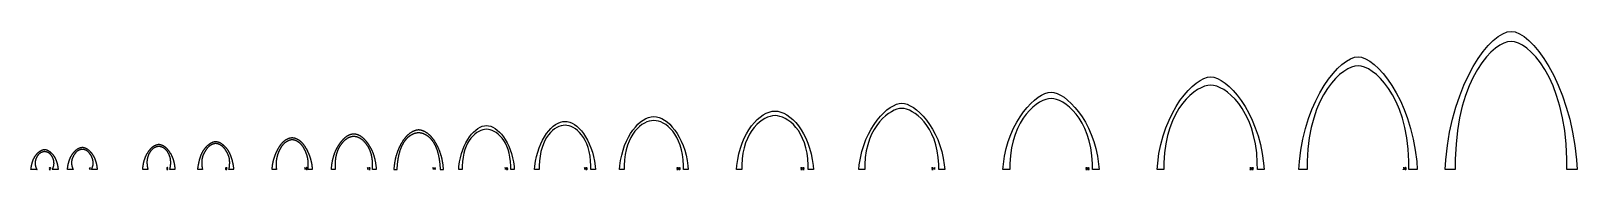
# Model space of a CAD drawing. Extents: x -5830 to 603, y 4 to 579.
import ezdxf

# ---------------------------------------------------------------- set-up
doc = ezdxf.new("R2010")
doc.units = 0
doc.header["$MEASUREMENT"] = 0
doc.layers.add('IMPORT_-_ARCH4_BASE', color=18, linetype='CONTINUOUS')
doc.layers.add('WORK', color=18, linetype='CONTINUOUS')

msp = doc.modelspace()

# ---------------------------------------------------------------- linework, layer by layer
at = {"layer": 'IMPORT_-_ARCH4_BASE'}
for points in [[(-5773.4, 87.8), (-5772.8, 87.8), (-5772.2, 87.7), (-5771.7, 87.7), (-5771.1, 87.6), (-5770.6, 87.5), (-5770, 87.4), (-5769.4, 87.3), (-5768.9, 87.2), (-5768.3, 87.1), (-5767.8, 87), (-5767.2, 86.8), (-5766.7, 86.7), (-5766.1, 86.5), (-5765.5, 86.3), (-5765, 86.2), (-5764.4, 86), (-5763.9, 85.8), (-5763.3, 85.6), (-5762.8, 85.3), (-5762.2, 85.1), (-5761.7, 84.9), (-5761.1, 84.6), (-5760.6, 84.4), (-5760, 84.1), (-5759.5, 83.8), (-5758.9, 83.5), (-5758.3, 83.2), (-5757.8, 82.9), (-5757.2, 82.6), (-5756.7, 82.3), (-5756.1, 81.9), (-5755.6, 81.6), (-5755, 81.2), (-5754.5, 80.9), (-5753.9, 80.5), (-5753.4, 80.1), (-5752.8, 79.7), (-5752.3, 79.3), (-5751.7, 78.9), (-5751.2, 78.4), (-5750.7, 78), (-5750.1, 77.5), (-5749.6, 77.1), (-5749, 76.6), (-5747.9, 75.6), (-5746.8, 74.6), (-5745.7, 73.6), (-5744.7, 72.5), (-5743.6, 71.4), (-5742.5, 70.2), (-5741.4, 69), (-5740.3, 67.7), (-5739.2, 66.5), (-5738.2, 65.1), (-5737.6, 64.4), (-5737.1, 63.8), (-5736.6, 63.1), (-5736, 62.4), (-5735.5, 61.6), (-5735, 60.9), (-5734.5, 60.2), (-5734, 59.4), (-5733.6, 58.7), (-5733.1, 57.9), (-5732.6, 57.2), (-5732.1, 56.4), (-5731.7, 55.6), (-5731.2, 54.8), (-5730.8, 54), (-5730.3, 53.2), (-5729.9, 52.4), (-5729.5, 51.5), (-5729, 50.7), (-5728.6, 49.9), (-5728.2, 49), (-5727.8, 48.1), (-5727.4, 47.3), (-5727, 46.4), (-5726.6, 45.5), (-5726.3, 44.6), (-5725.9, 43.7), (-5725.5, 42.8), (-5725.2, 41.8), (-5724.8, 40.9), (-5724.5, 40), (-5724.1, 39), (-5723.8, 38), (-5723.5, 37.1), (-5723.1, 36.1), (-5722.8, 35.1), (-5722.5, 34.1), (-5722.2, 33.1), (-5721.9, 32.1), (-5721.6, 31.1), (-5721.4, 30), (-5721.1, 29), (-5720.8, 27.9), (-5720.5, 26.9), (-5720.3, 25.8), (-5720, 24.7), (-5719.8, 23.6), (-5719.6, 22.5), (-5719.3, 21.4), (-5719.1, 20.3), (-5718.9, 19.2), (-5718.7, 18.1), (-5718.5, 16.9), (-5718.3, 15.8), (-5718.1, 14.6), (-5717.9, 13.5), (-5717.5, 11.1), (-5717.2, 8.7), (-5716.9, 6.3), (-5716.6, 3.8), (-5741.9, 3.8), (-5741.5, 4.5), (-5741, 5.3), (-5740.6, 6), (-5740.2, 6.7), (-5739.9, 7.4), (-5739.5, 8.2), (-5739.1, 8.9), (-5738.8, 9.6), (-5738.5, 10.4), (-5738.1, 11.1), (-5737.8, 11.8), (-5737.5, 12.6), (-5737.2, 13.3), (-5737, 14), (-5736.7, 14.8), (-5736.5, 15.5), (-5736.2, 16.2), (-5736, 17), (-5735.8, 17.7), (-5735.6, 18.5), (-5735.4, 19.2), (-5735.2, 19.9), (-5735.1, 20.7), (-5734.9, 21.4), (-5734.8, 22.2), (-5734.6, 22.9), (-5734.5, 23.7), (-5734.4, 24.4), (-5734.3, 25.2), (-5734.2, 25.9), (-5734.2, 26.7), (-5734.1, 27.4), (-5734.1, 28.2), (-5734, 28.9), (-5734, 29.7), (-5734, 30.4), (-5734, 31.2), (-5734, 31.9), (-5734.1, 32.7), (-5734.1, 33.4), (-5734.1, 34.2), (-5734.2, 34.9), (-5734.3, 35.7), (-5734.4, 36.5), (-5734.5, 37.2), (-5734.6, 38), (-5734.7, 38.7), (-5734.8, 39.5), (-5735, 40.3), (-5735.2, 41), (-5735.3, 41.8), (-5735.5, 42.6), (-5735.7, 43.3), (-5735.9, 44.1), (-5736.1, 44.9), (-5736.4, 45.6), (-5736.6, 46.4), (-5736.9, 47.2), (-5737.1, 47.9), (-5737.4, 48.7), (-5737.7, 49.5), (-5738, 50.3), (-5738.3, 51), (-5738.6, 51.8), (-5739, 52.6), (-5739.3, 53.3), (-5739.7, 54.1), (-5740, 54.8), (-5740.4, 55.5), (-5740.8, 56.3), (-5741.1, 57), (-5741.5, 57.6), (-5741.9, 58.3), (-5742.3, 59), (-5742.7, 59.7), (-5743.1, 60.3), (-5743.5, 60.9), (-5744, 61.6), (-5744.4, 62.2), (-5744.8, 62.8), (-5745.3, 63.4), (-5745.7, 64), (-5746.2, 64.5), (-5746.6, 65.1), (-5747.1, 65.6), (-5747.6, 66.2), (-5748, 66.7), (-5748.5, 67.2), (-5749, 67.7), (-5749.5, 68.2), (-5750, 68.7), (-5750.5, 69.2), (-5751.1, 69.6), (-5751.6, 70.1), (-5752.1, 70.5), (-5752.7, 70.9), (-5753.2, 71.3), (-5753.8, 71.8), (-5754.3, 72.1), (-5754.9, 72.5), (-5755.5, 72.9), (-5756, 73.3), (-5756.6, 73.6), (-5757.2, 73.9), (-5757.8, 74.3), (-5758.4, 74.6), (-5759, 74.9), (-5759.6, 75.2), (-5760.3, 75.5), (-5760.9, 75.7), (-5761.5, 76), (-5762.2, 76.2), (-5762.8, 76.5), (-5763.5, 76.7), (-5764.1, 76.9), (-5764.8, 77.1), (-5765.5, 77.3), (-5766.2, 77.5), (-5766.9, 77.7), (-5767.6, 77.8), (-5768.3, 78), (-5769, 78.1), (-5769.7, 78.2), (-5770.4, 78.4), (-5771.1, 78.5), (-5771.9, 78.6), (-5772.6, 78.6), (-5773.4, 78.7), (-5774.1, 78.6), (-5774.8, 78.6), (-5775.6, 78.5), (-5776.3, 78.4), (-5777, 78.2), (-5777.7, 78.1), (-5778.5, 78), (-5779.2, 77.8), (-5779.9, 77.7), (-5780.5, 77.5), (-5781.2, 77.3), (-5781.9, 77.1), (-5782.6, 76.9), (-5783.2, 76.7), (-5783.9, 76.5), (-5784.5, 76.2), (-5785.2, 76), (-5785.8, 75.7), (-5786.5, 75.5), (-5787.1, 75.2), (-5787.7, 74.9), (-5788.3, 74.6), (-5788.9, 74.3), (-5789.5, 73.9), (-5790.1, 73.6), (-5790.7, 73.3), (-5791.3, 72.9), (-5791.8, 72.5), (-5792.4, 72.1), (-5793, 71.8), (-5793.5, 71.3), (-5794.1, 70.9), (-5794.6, 70.5), (-5795.1, 70.1), (-5795.7, 69.6), (-5796.2, 69.2), (-5796.7, 68.7), (-5797.2, 68.2), (-5797.7, 67.7), (-5798.2, 67.2), (-5798.7, 66.7), (-5799.2, 66.2), (-5799.6, 65.6), (-5800.1, 65.1), (-5800.6, 64.5), (-5801, 64), (-5801.5, 63.4), (-5801.9, 62.8), (-5802.3, 62.2), (-5802.8, 61.6), (-5803.2, 60.9), (-5803.6, 60.3), (-5804, 59.7), (-5804.4, 59), (-5804.8, 58.3), (-5805.2, 57.6), (-5805.6, 57), (-5806, 56.3), (-5806.3, 55.5), (-5806.7, 54.8), (-5807, 54.1), (-5807.4, 53.3), (-5807.7, 52.6), (-5808.1, 51.8), (-5808.4, 51), (-5808.7, 50.3), (-5809, 49.5), (-5809.3, 48.7), (-5809.6, 47.9), (-5809.9, 47.2), (-5810.1, 46.4), (-5810.4, 45.6), (-5810.6, 44.9), (-5810.8, 44.1), (-5811, 43.3), (-5811.2, 42.6), (-5811.4, 41.8), (-5811.6, 41), (-5811.7, 40.3), (-5811.9, 39.5), (-5812, 38.7), (-5812.1, 38), (-5812.2, 37.2), (-5812.3, 36.5), (-5812.4, 35.7), (-5812.5, 34.9), (-5812.6, 34.2), (-5812.6, 33.4), (-5812.7, 32.7), (-5812.7, 31.9), (-5812.7, 31.2), (-5812.7, 30.4), (-5812.7, 29.7), (-5812.7, 28.9), (-5812.6, 28.2), (-5812.6, 27.4), (-5812.5, 26.7), (-5812.5, 25.9), (-5812.4, 25.2), (-5812.3, 24.4), (-5812.2, 23.7), (-5812.1, 22.9), (-5811.9, 22.2), (-5811.8, 21.4), (-5811.7, 20.7), (-5811.5, 19.9), (-5811.3, 19.2), (-5811.1, 18.5), (-5810.9, 17.7), (-5810.7, 17), (-5810.5, 16.2), (-5810.3, 15.5), (-5810, 14.8), (-5809.7, 14), (-5809.5, 13.3), (-5809.2, 12.6), (-5808.9, 11.8), (-5808.6, 11.1), (-5808.3, 10.4), (-5807.9, 9.6), (-5807.6, 8.9), (-5807.2, 8.2), (-5806.9, 7.4), (-5806.5, 6.7), (-5806.1, 6), (-5805.7, 5.3), (-5805.3, 4.5), (-5804.8, 3.8), (-5830.1, 3.8), (-5829.8, 6.3), (-5829.5, 8.7), (-5829.2, 11.1), (-5828.8, 13.5), (-5828.6, 14.6), (-5828.5, 15.8), (-5828.3, 16.9), (-5828, 18.1), (-5827.8, 19.2), (-5827.6, 20.3), (-5827.4, 21.4), (-5827.2, 22.5), (-5826.9, 23.6), (-5826.7, 24.7), (-5826.4, 25.8), (-5826.2, 26.9), (-5825.9, 27.9), (-5825.6, 29), (-5825.4, 30), (-5825.1, 31.1), (-5824.8, 32.1), (-5824.5, 33.1), (-5824.2, 34.1), (-5823.9, 35.1), (-5823.6, 36.1), (-5823.2, 37.1), (-5822.9, 38), (-5822.6, 39), (-5822.2, 40), (-5821.9, 40.9), (-5821.5, 41.8), (-5821.2, 42.8), (-5820.8, 43.7), (-5820.5, 44.6), (-5820.1, 45.5), (-5819.7, 46.4), (-5819.3, 47.3), (-5818.9, 48.1), (-5818.5, 49), (-5818.1, 49.9), (-5817.7, 50.7), (-5817.2, 51.5), (-5816.8, 52.4), (-5816.4, 53.2), (-5815.9, 54), (-5815.5, 54.8), (-5815, 55.6), (-5814.6, 56.4), (-5814.1, 57.2), (-5813.6, 57.9), (-5813.2, 58.7), (-5812.7, 59.4), (-5812.2, 60.2), (-5811.7, 60.9), (-5811.2, 61.6), (-5810.7, 62.4), (-5810.2, 63.1), (-5809.6, 63.8), (-5809.1, 64.4), (-5808.6, 65.1), (-5807.5, 66.5), (-5806.4, 67.7), (-5805.3, 69), (-5804.2, 70.2), (-5803.1, 71.4), (-5802.1, 72.5), (-5801, 73.6), (-5799.9, 74.6), (-5798.8, 75.6), (-5797.7, 76.6), (-5797.2, 77.1), (-5796.6, 77.5), (-5796.1, 78), (-5795.5, 78.4), (-5795, 78.9), (-5794.4, 79.3), (-5793.9, 79.7), (-5793.3, 80.1), (-5792.8, 80.5), (-5792.2, 80.9), (-5791.7, 81.2), (-5791.1, 81.6), (-5790.6, 81.9), (-5790, 82.3), (-5789.5, 82.6), (-5788.9, 82.9), (-5788.4, 83.2), (-5787.8, 83.5), (-5787.3, 83.8), (-5786.7, 84.1), (-5786.2, 84.4), (-5785.6, 84.6), (-5785.1, 84.9), (-5784.5, 85.1), (-5783.9, 85.3), (-5783.4, 85.6), (-5782.8, 85.8), (-5782.3, 86), (-5781.7, 86.2), (-5781.2, 86.3), (-5780.6, 86.5), (-5780.1, 86.7), (-5779.5, 86.8), (-5778.9, 87), (-5778.4, 87.1), (-5777.8, 87.2), (-5777.3, 87.3), (-5776.7, 87.4), (-5776.2, 87.5), (-5775.6, 87.6), (-5775, 87.7), (-5774.5, 87.7), (-5773.9, 87.8)], [(-5578.4, 3.8), (-5577.9, 4.6), (-5577.5, 5.5), (-5577.1, 6.3), (-5576.7, 7.2), (-5576.3, 8), (-5575.9, 8.9), (-5575.6, 9.7), (-5575.2, 10.6), (-5574.9, 11.4), (-5574.6, 12.3), (-5574.3, 13.1), (-5574, 14), (-5573.7, 14.8), (-5573.4, 15.7), (-5573.2, 16.5), (-5573, 17.4), (-5572.7, 18.2), (-5572.5, 19.1), (-5572.3, 19.9), (-5572.2, 20.8), (-5572, 21.6), (-5571.8, 22.5), (-5571.7, 23.3), (-5571.6, 24.2), (-5571.5, 25.1), (-5571.4, 25.9), (-5571.3, 26.8), (-5571.2, 27.6), (-5571.2, 28.5), (-5571.2, 29.4), (-5571.1, 30.2), (-5571.1, 31.1), (-5571.1, 32), (-5571.1, 32.8), (-5571.2, 33.7), (-5571.2, 34.5), (-5571.3, 35.4), (-5571.3, 36.3), (-5571.4, 37.1), (-5571.5, 38), (-5571.7, 38.9), (-5571.8, 39.8), (-5571.9, 40.6), (-5572.1, 41.5), (-5572.3, 42.4), (-5572.4, 43.2), (-5572.6, 44.1), (-5572.9, 45), (-5573.1, 45.9), (-5573.3, 46.7), (-5573.6, 47.6), (-5573.9, 48.5), (-5574.1, 49.4), (-5574.4, 50.2), (-5574.7, 51.1), (-5575.1, 52), (-5575.4, 52.9), (-5575.8, 53.8), (-5576.1, 54.6), (-5576.5, 55.5), (-5576.9, 56.4), (-5577.3, 57.3), (-5577.7, 58.2), (-5578.2, 59.1), (-5578.6, 59.9), (-5579.1, 60.8), (-5579.5, 61.6), (-5580, 62.5), (-5580.5, 63.3), (-5580.9, 64.1), (-5581.4, 64.9), (-5581.9, 65.7), (-5582.4, 66.5), (-5582.9, 67.2), (-5583.4, 68), (-5583.8, 68.7), (-5584.4, 69.4), (-5584.9, 70.1), (-5585.4, 70.8), (-5585.9, 71.5), (-5586.4, 72.1), (-5586.9, 72.8), (-5587.5, 73.4), (-5588, 74), (-5588.5, 74.6), (-5589.1, 75.2), (-5589.6, 75.8), (-5590.2, 76.4), (-5590.7, 76.9), (-5591.3, 77.5), (-5591.9, 78), (-5592.4, 78.5), (-5593, 79), (-5593.6, 79.5), (-5594.2, 79.9), (-5594.8, 80.4), (-5595.4, 80.8), (-5596, 81.3), (-5596.6, 81.7), (-5597.2, 82.1), (-5597.8, 82.5), (-5598.4, 82.8), (-5599, 83.2), (-5599.7, 83.6), (-5600.3, 83.9), (-5600.9, 84.2), (-5601.6, 84.5), (-5602.2, 84.8), (-5602.9, 85.1), (-5603.5, 85.4), (-5604.2, 85.6), (-5604.9, 85.9), (-5605.5, 86.1), (-5606.2, 86.3), (-5606.9, 86.5), (-5607.6, 86.7), (-5608.3, 86.8), (-5608.9, 87), (-5609.6, 87.1), (-5610.3, 87.3), (-5611.1, 87.4), (-5611.8, 87.5), (-5612.5, 87.6), (-5613.2, 87.7), (-5613.9, 87.7), (-5614.7, 87.8), (-5615.4, 87.8), (-5616.1, 87.8), (-5616.9, 87.8), (-5617.6, 87.8), (-5618.3, 87.7), (-5619.1, 87.7), (-5619.8, 87.6), (-5620.5, 87.5), (-5621.2, 87.4), (-5621.9, 87.3), (-5622.6, 87.1), (-5623.3, 87), (-5624, 86.8), (-5624.7, 86.7), (-5625.4, 86.5), (-5626, 86.3), (-5626.7, 86.1), (-5627.4, 85.9), (-5628.1, 85.6), (-5628.7, 85.4), (-5629.4, 85.1), (-5630, 84.8), (-5630.7, 84.5), (-5631.3, 84.2), (-5631.9, 83.9), (-5632.6, 83.6), (-5633.2, 83.2), (-5633.8, 82.8), (-5634.5, 82.5), (-5635.1, 82.1), (-5635.7, 81.7), (-5636.3, 81.3), (-5636.9, 80.8), (-5637.5, 80.4), (-5638.1, 79.9), (-5638.6, 79.5), (-5639.2, 79), (-5639.8, 78.5), (-5640.4, 78), (-5640.9, 77.5), (-5641.5, 76.9), (-5642.1, 76.4), (-5642.6, 75.8), (-5643.2, 75.2), (-5643.7, 74.6), (-5644.3, 74), (-5644.8, 73.4), (-5645.3, 72.8), (-5645.8, 72.1), (-5646.4, 71.5), (-5646.9, 70.8), (-5647.4, 70.1), (-5647.9, 69.4), (-5648.4, 68.7), (-5648.9, 68), (-5649.4, 67.2), (-5649.9, 66.5), (-5650.4, 65.7), (-5650.8, 64.9), (-5651.3, 64.1), (-5651.8, 63.3), (-5652.3, 62.5), (-5652.7, 61.6), (-5653.2, 60.8), (-5653.6, 59.9), (-5654.1, 59.1), (-5654.5, 58.2), (-5654.9, 57.3), (-5655.3, 56.4), (-5655.7, 55.5), (-5656.1, 54.6), (-5656.5, 53.8), (-5656.8, 52.9), (-5657.2, 52), (-5657.5, 51.1), (-5657.8, 50.2), (-5658.1, 49.4), (-5658.4, 48.5), (-5658.7, 47.6), (-5658.9, 46.7), (-5659.2, 45.9), (-5659.4, 45), (-5659.6, 44.1), (-5659.8, 43.2), (-5660, 42.4), (-5660.2, 41.5), (-5660.3, 40.6), (-5660.5, 39.8), (-5660.6, 38.9), (-5660.7, 38), (-5660.8, 37.1), (-5660.9, 36.3), (-5661, 35.4), (-5661, 34.5), (-5661.1, 33.7), (-5661.1, 32.8), (-5661.1, 32), (-5661.1, 31.1), (-5661.1, 30.2), (-5661.1, 29.4), (-5661.1, 28.5), (-5661, 27.6), (-5660.9, 26.8), (-5660.9, 25.9), (-5660.8, 25.1), (-5660.7, 24.2), (-5660.5, 23.3), (-5660.4, 22.5), (-5660.3, 21.6), (-5660.1, 20.8), (-5659.9, 19.9), (-5659.7, 19.1), (-5659.5, 18.2), (-5659.3, 17.4), (-5659.1, 16.5), (-5658.8, 15.7), (-5658.6, 14.8), (-5658.3, 14), (-5658, 13.1), (-5657.7, 12.3), (-5657.4, 11.4), (-5657, 10.6), (-5656.7, 9.7), (-5656.3, 8.9), (-5656, 8), (-5655.6, 7.2), (-5655.2, 6.3), (-5654.7, 5.5), (-5654.3, 4.6), (-5653.9, 3.8), (-5677.9, 3.8), (-5677.8, 5), (-5677.7, 6.1), (-5677.6, 7.3), (-5677.5, 8.5), (-5677.4, 9.6), (-5677.3, 10.7), (-5677.2, 11.9), (-5677, 13), (-5676.9, 14.1), (-5676.7, 15.3), (-5676.6, 16.4), (-5676.4, 17.5), (-5676.3, 18.6), (-5676.1, 19.7), (-5675.9, 20.8), (-5675.7, 21.9), (-5675.5, 23), (-5675.3, 24.1), (-5675.1, 25.2), (-5674.8, 26.2), (-5674.6, 27.3), (-5674.3, 28.4), (-5674.1, 29.4), (-5673.8, 30.5), (-5673.6, 31.5), (-5673.3, 32.6), (-5673, 33.6), (-5672.7, 34.6), (-5672.4, 35.6), (-5672.1, 36.7), (-5671.8, 37.7), (-5671.5, 38.7), (-5671.2, 39.7), (-5670.8, 40.7), (-5670.5, 41.7), (-5670.1, 42.7), (-5669.8, 43.7), (-5669.4, 44.7), (-5669, 45.6), (-5668.6, 46.6), (-5668.2, 47.6), (-5667.8, 48.5), (-5667.4, 49.5), (-5667, 50.4), (-5666.6, 51.4), (-5666.2, 52.3), (-5665.7, 53.3), (-5665.3, 54.2), (-5664.8, 55.1), (-5664.4, 56), (-5663.9, 56.9), (-5663.4, 57.8), (-5662.9, 58.8), (-5662.4, 59.7), (-5661.9, 60.5), (-5661.4, 61.4), (-5660.9, 62.3), (-5660.4, 63.2), (-5659.8, 64.1), (-5659.3, 64.9), (-5658.7, 65.8), (-5658.2, 66.7), (-5657.6, 67.5), (-5657.1, 68.4), (-5656.5, 69.2), (-5655.9, 70), (-5655.3, 70.8), (-5654.7, 71.6), (-5654.1, 72.4), (-5653.6, 73.2), (-5653, 74), (-5652.4, 74.7), (-5651.8, 75.5), (-5651.2, 76.2), (-5650.6, 76.9), (-5650, 77.6), (-5649.4, 78.3), (-5648.8, 79), (-5648.2, 79.6), (-5647.6, 80.3), (-5647, 80.9), (-5646.4, 81.6), (-5645.7, 82.2), (-5645.1, 82.8), (-5644.5, 83.4), (-5643.9, 83.9), (-5643.3, 84.5), (-5642.6, 85), (-5642, 85.6), (-5641.4, 86.1), (-5640.8, 86.6), (-5640.1, 87.1), (-5639.5, 87.6), (-5638.9, 88.1), (-5638.2, 88.6), (-5637.6, 89), (-5637, 89.4), (-5636.3, 89.9), (-5635.7, 90.3), (-5635, 90.7), (-5634.4, 91.1), (-5633.7, 91.4), (-5633.1, 91.8), (-5632.4, 92.2), (-5631.8, 92.5), (-5631.1, 92.8), (-5630.4, 93.1), (-5629.8, 93.4), (-5629.1, 93.7), (-5628.4, 94), (-5627.8, 94.3), (-5627.1, 94.5), (-5626.4, 94.7), (-5625.8, 95), (-5625.1, 95.2), (-5624.4, 95.4), (-5623.7, 95.6), (-5623.1, 95.7), (-5622.4, 95.9), (-5621.7, 96.1), (-5621, 96.2), (-5620.3, 96.3), (-5619.6, 96.4), (-5618.9, 96.5), (-5618.2, 96.6), (-5617.5, 96.7), (-5616.8, 96.8), (-5616.1, 96.8), (-5615.4, 96.8), (-5614.7, 96.7), (-5614, 96.6), (-5613.3, 96.5), (-5612.6, 96.4), (-5611.9, 96.3), (-5611.3, 96.2), (-5610.6, 96.1), (-5609.9, 95.9), (-5609.2, 95.7), (-5608.5, 95.6), (-5607.8, 95.4), (-5607.2, 95.2), (-5606.5, 95), (-5605.8, 94.7), (-5605.1, 94.5), (-5604.5, 94.3), (-5603.8, 94), (-5603.1, 93.7), (-5602.5, 93.4), (-5601.8, 93.1), (-5601.2, 92.8), (-5600.5, 92.5), (-5599.8, 92.2), (-5599.2, 91.8), (-5598.5, 91.4), (-5597.9, 91.1), (-5597.2, 90.7), (-5596.6, 90.3), (-5595.9, 89.9), (-5595.3, 89.4), (-5594.7, 89), (-5594, 88.6), (-5593.4, 88.1), (-5592.8, 87.6), (-5592.1, 87.1), (-5591.5, 86.6), (-5590.9, 86.1), (-5590.2, 85.6), (-5589.6, 85), (-5589, 84.5), (-5588.4, 83.9), (-5587.7, 83.4), (-5587.1, 82.8), (-5586.5, 82.2), (-5585.9, 81.6), (-5585.3, 80.9), (-5584.7, 80.3), (-5584.1, 79.6), (-5583.5, 79), (-5582.9, 78.3), (-5582.3, 77.6), (-5581.7, 76.9), (-5581.1, 76.2), (-5580.5, 75.5), (-5579.9, 74.7), (-5579.3, 74), (-5578.7, 73.2), (-5578.1, 72.4), (-5577.5, 71.6), (-5576.9, 70.8), (-5576.4, 70), (-5575.8, 69.2), (-5575.2, 68.4), (-5574.6, 67.5), (-5574.1, 66.7), (-5573.5, 65.8), (-5573, 64.9), (-5572.4, 64.1), (-5571.9, 63.2), (-5571.4, 62.3), (-5570.8, 61.4), (-5570.3, 60.5), (-5569.8, 59.7), (-5569.3, 58.8), (-5568.8, 57.8), (-5568.4, 56.9), (-5567.9, 56), (-5567.4, 55.1), (-5567, 54.2), (-5566.5, 53.3), (-5566.1, 52.3), (-5565.7, 51.4), (-5565.2, 50.4), (-5564.8, 49.5), (-5564.4, 48.5), (-5564, 47.6), (-5563.6, 46.6), (-5563.2, 45.6), (-5562.9, 44.7), (-5562.5, 43.7), (-5562.1, 42.7), (-5561.8, 41.7), (-5561.4, 40.7), (-5561.1, 39.7), (-5560.8, 38.7), (-5560.4, 37.7), (-5560.1, 36.7), (-5559.8, 35.6), (-5559.5, 34.6), (-5559.2, 33.6), (-5559, 32.6), (-5558.7, 31.5), (-5558.4, 30.5), (-5558.2, 29.4), (-5557.9, 28.4), (-5557.7, 27.3), (-5557.4, 26.2), (-5557.2, 25.2), (-5557, 24.1), (-5556.8, 23), (-5556.6, 21.9), (-5556.4, 20.8), (-5556.2, 19.7), (-5556, 18.6), (-5555.8, 17.5), (-5555.7, 16.4), (-5555.5, 15.3), (-5555.4, 14.1), (-5555.2, 13), (-5555.1, 11.9), (-5555, 10.7), (-5554.8, 9.6), (-5554.7, 8.5), (-5554.6, 7.3), (-5554.5, 6.1), (-5554.5, 5), (-5554.4, 3.8)]]:
    msp.add_lwpolyline(points, close=True, dxfattribs=at)
for points in [[(-5753.3, 10.3), (-5753.3, 10.7), (-5752.9, 11.5), (-5752.5, 11.9), (-5751.7, 12.3), (-5750.1, 12.3), (-5749.3, 11.9), (-5748.9, 11.5), (-5748.5, 10.7), (-5748.5, 9.9), (-5748.9, 9.1), (-5749.7, 7.9), (-5753.7, 3.8), (-5748.1, 3.8)], [(-5584, 3.8), (-5584, 12.2), (-5588.1, 6.6), (-5582, 6.6)], [(-5260.4, 11), (-5260.8, 11.8), (-5262, 12.2), (-5262.8, 12.2), (-5264, 11.8), (-5264.8, 10.6), (-5265.2, 8.6), (-5265.2, 6.6), (-5264.8, 5), (-5264, 4.2), (-5262.8, 3.8), (-5262.4, 3.8), (-5261.2, 4.2), (-5260.4, 5), (-5260, 6.2), (-5260, 6.6), (-5260.4, 7.8), (-5261.2, 8.6), (-5262.4, 9), (-5262.8, 9), (-5264, 8.6), (-5264.8, 7.8), (-5265.2, 6.6)], [(-4692.1, 10.6), (-4691.3, 11), (-4690.1, 12.2), (-4690.1, 3.8)], [(-4431.3, 10.6), (-4430.5, 11), (-4429.3, 12.2), (-4429.3, 3.8)], [(-4424.1, 10.2), (-4424.1, 10.6), (-4423.7, 11.4), (-4423.3, 11.8), (-4422.5, 12.2), (-4420.9, 12.2), (-4420.1, 11.8), (-4419.7, 11.4), (-4419.3, 10.6), (-4419.3, 9.8), (-4419.7, 9), (-4420.5, 7.8), (-4424.5, 3.8), (-4418.9, 3.8)], [(-4158.6, 10.6), (-4157.8, 11), (-4156.6, 12.2), (-4156.6, 3.8)], [(-4147.8, 3.8), (-4147.8, 12.2), (-4151.8, 6.6), (-4145.8, 6.6)], [(-3858.5, 10.6), (-3857.7, 11), (-3856.5, 12.2), (-3856.5, 3.8)], [(-3846.5, 11), (-3846.9, 11.8), (-3848.1, 12.2), (-3848.9, 12.2), (-3850.1, 11.8), (-3850.9, 10.6), (-3851.3, 8.6), (-3851.3, 6.6), (-3850.9, 5), (-3850.1, 4.2), (-3848.9, 3.8), (-3848.5, 3.8), (-3847.3, 4.2), (-3846.5, 5), (-3846.1, 6.2), (-3846.1, 6.6), (-3846.5, 7.8), (-3847.3, 8.6), (-3848.5, 9), (-3848.9, 9), (-3850.1, 8.6), (-3850.9, 7.8), (-3851.3, 6.6)], [(-3528.5, 10.6), (-3527.6, 11), (-3526.4, 12.2), (-3526.4, 3.8)], [(-3142, 10.2), (-3142, 10.6), (-3141.6, 11.4), (-3141.1, 11.8), (-3140.3, 12.2), (-3138.7, 12.2), (-3137.9, 11.8), (-3137.5, 11.4), (-3137.1, 10.6), (-3137.1, 9.8), (-3137.5, 9), (-3138.3, 7.8), (-3142.4, 3.8), (-3136.7, 3.8)], [(-2626.5, 10.2), (-2626.5, 10.6), (-2626.1, 11.4), (-2625.7, 11.8), (-2624.9, 12.2), (-2623.3, 12.2), (-2622.5, 11.8), (-2622, 11.4), (-2621.6, 10.6), (-2621.6, 9.8), (-2622, 9), (-2622.9, 7.8), (-2626.9, 3.8), (-2621.2, 3.8)], [(-2618.4, 10.2), (-2618.4, 10.6), (-2618, 11.4), (-2617.6, 11.8), (-2616.8, 12.2), (-2615.2, 12.2), (-2614.4, 11.8), (-2614, 11.4), (-2613.6, 10.6), (-2613.6, 9.8), (-2614, 9), (-2614.8, 7.8), (-2618.8, 3.8), (-2613.2, 3.8)], [(-2081.2, 10.2), (-2081.2, 10.6), (-2080.8, 11.4), (-2080.4, 11.8), (-2079.6, 12.2), (-2078, 12.2), (-2077.2, 11.8), (-2076.8, 11.4), (-2076.4, 10.6), (-2076.4, 9.8), (-2076.8, 9), (-2077.6, 7.8), (-2081.6, 3.8), (-2076, 3.8)], [(-2069.6, 3.8), (-2069.6, 12.2), (-2073.6, 6.6), (-2067.6, 6.6)], [(-1440.1, 10.2), (-1440.1, 10.6), (-1439.7, 11.4), (-1439.3, 11.8), (-1438.5, 12.2), (-1436.9, 12.2), (-1436.1, 11.8), (-1435.7, 11.4), (-1435.3, 10.6), (-1435.3, 9.8), (-1435.7, 9), (-1436.5, 7.8), (-1440.5, 3.8), (-1434.9, 3.8)], [(-1427.3, 11), (-1427.7, 11.8), (-1428.9, 12.2), (-1429.7, 12.2), (-1430.9, 11.8), (-1431.7, 10.6), (-1432.1, 8.6), (-1432.1, 6.6), (-1431.7, 5), (-1430.9, 4.2), (-1429.7, 3.8), (-1429.3, 3.8), (-1428.1, 4.2), (-1427.3, 5), (-1426.9, 6.2), (-1426.9, 6.6), (-1427.3, 7.8), (-1428.1, 8.6), (-1429.3, 9), (-1429.7, 9), (-1430.9, 8.6), (-1431.7, 7.8), (-1432.1, 6.6)], [(-757.3, 10.2), (-757.3, 10.6), (-756.9, 11.4), (-756.4, 11.8), (-755.6, 12.2), (-754, 12.2), (-753.2, 11.8), (-752.8, 11.4), (-752.4, 10.6), (-752.4, 9.8), (-752.8, 9), (-753.6, 7.8), (-757.7, 3.8), (-752, 3.8)], [(-120.2, 12.2), (-115.8, 12.2), (-118.2, 9), (-117, 9), (-116.2, 8.6), (-115.8, 8.2), (-115.4, 7), (-115.4, 6.2), (-115.8, 5), (-116.6, 4.2), (-117.8, 3.8), (-119, 3.8), (-120.2, 4.2), (-120.6, 4.6), (-121, 5.4)]]:
    msp.add_lwpolyline(points, dxfattribs=at)
at = {"layer": 'WORK'}
for points in [[(328.9, 579), (345.6, 576.6), (363.7, 569.3), (383, 557.3), (403.1, 540.7), (423.8, 519.8), (444.8, 494.7), (465.7, 465.5), (486.2, 432.4), (506.1, 395.5), (525, 355), (542.6, 311), (558.6, 263.7), (572.8, 213.3), (584.7, 159.9), (594.2, 103.6), (600.8, 44.6), (603.5, 3.8), (561.3, 3.8), (561.1, 47.6), (558.1, 109.5), (552, 166.9), (543.1, 219.9), (531.8, 268.5), (518.4, 312.9), (503.3, 353), (486.8, 389), (469.1, 420.9), (450.8, 448.7), (432, 472.7), (413.1, 492.7), (394.4, 509), (376.4, 521.5), (359.2, 530.4), (343.3, 535.6), (328.9, 537.4), (314.6, 535.6), (298.6, 530.4), (281.5, 521.5), (263.4, 509), (244.8, 492.7), (225.9, 472.7), (207.1, 448.7), (188.7, 420.9), (171.1, 389), (154.5, 353), (139.4, 312.9), (126, 268.5), (114.7, 219.9), (105.9, 166.9), (99.7, 109.5), (96.7, 47.6), (96.5, 3.8), (54.4, 3.8), (57, 44.6), (63.7, 103.6), (73.1, 159.9), (85.1, 213.3), (99.2, 263.7), (115.2, 311), (132.9, 355), (151.8, 395.5), (171.6, 432.4), (192.2, 465.5), (213.1, 494.7), (234, 519.8), (254.7, 540.7), (274.9, 557.3), (294.1, 569.3), (312.3, 576.6)], [(-308, 473.1), (-293, 471.1), (-276.8, 465.1), (-259.4, 455.3), (-241.3, 441.9), (-222.7, 424.8), (-203.9, 404.3), (-185.2, 380.5), (-166.7, 353.5), (-148.9, 323.4), (-131.9, 290.3), (-116.1, 254.4), (-101.7, 215.9), (-89, 174.7), (-78.2, 131.1), (-69.7, 85.2), (-63.8, 37.1), (-61.4, 3.8), (-96.6, 3.8), (-96.9, 39.2), (-99.6, 89.3), (-105.2, 135.8), (-113.3, 178.6), (-123.6, 218), (-135.8, 253.8), (-149.5, 286.3), (-164.6, 315.4), (-180.6, 341.2), (-197.3, 363.7), (-214.4, 383.1), (-231.5, 399.3), (-248.5, 412.5), (-264.9, 422.6), (-280.5, 429.8), (-295, 434), (-308, 435.4), (-321, 434), (-335.5, 429.8), (-351.1, 422.6), (-367.5, 412.5), (-384.5, 399.3), (-401.6, 383.1), (-418.7, 363.7), (-435.4, 341.2), (-451.4, 315.4), (-466.5, 286.3), (-480.2, 253.8), (-492.4, 218), (-502.7, 178.6), (-510.8, 135.8), (-516.4, 89.3), (-519.2, 39.2), (-519.4, 3.8), (-554.6, 3.8), (-552.2, 37.1), (-546.3, 85.2), (-537.8, 131.1), (-527, 174.7), (-514.3, 215.9), (-499.9, 254.4), (-484.1, 290.3), (-467.1, 323.4), (-449.3, 353.5), (-430.9, 380.5), (-412.1, 404.3), (-393.3, 424.8), (-374.7, 441.9), (-356.6, 455.3), (-339.2, 465.1), (-323, 471.1)], [(-921.4, 389.6), (-907.9, 387.9), (-893.3, 383), (-877.6, 375), (-861.3, 363.9), (-844.6, 349.9), (-827.6, 333), (-810.7, 313.4), (-794, 291.2), (-778, 266.5), (-762.7, 239.3), (-748.4, 209.8), (-735.4, 178.1), (-724, 144.3), (-714.3, 108.5), (-706.6, 70.7), (-701.3, 31.1), (-699.1, 3.8), (-726.9, 3.8), (-727.1, 32.7), (-729.7, 73.4), (-734.9, 111.2), (-742.3, 146.1), (-751.7, 178.2), (-762.9, 207.4), (-775.6, 233.8), (-789.4, 257.5), (-804.2, 278.5), (-819.5, 296.9), (-835.3, 312.6), (-851.1, 325.8), (-866.6, 336.5), (-881.8, 344.8), (-896.1, 350.6), (-909.4, 354.1), (-921.4, 355.2), (-933.4, 354.1), (-946.7, 350.6), (-961.1, 344.8), (-976.2, 336.5), (-991.8, 325.8), (-1007.6, 312.6), (-1023.3, 296.9), (-1038.6, 278.5), (-1053.4, 257.5), (-1067.2, 233.8), (-1079.9, 207.4), (-1091.1, 178.2), (-1100.5, 146.1), (-1108, 111.2), (-1113.1, 73.4), (-1115.7, 32.7), (-1115.9, 3.8), (-1143.7, 3.8), (-1141.5, 31.1), (-1136.2, 70.7), (-1128.5, 108.5), (-1118.8, 144.3), (-1107.4, 178.1), (-1094.4, 209.8), (-1080.1, 239.3), (-1064.9, 266.5), (-1048.8, 291.2), (-1032.1, 313.4), (-1015.2, 333), (-998.3, 349.9), (-981.5, 363.9), (-965.2, 375), (-949.6, 383), (-934.9, 387.9)], [(-1585.4, 326.5), (-1573.3, 325.1), (-1560.1, 321), (-1546, 314.3), (-1531.3, 305), (-1516.3, 293.3), (-1501, 279.2), (-1485.8, 262.8), (-1470.8, 244.3), (-1456.3, 223.6), (-1442.6, 200.8), (-1429.7, 176.2), (-1418.1, 149.6), (-1407.8, 121.3), (-1399.1, 91.4), (-1392.2, 59.8), (-1387.3, 26.7), (-1385.4, 3.8), (-1385.8, 3.8), (-1386.8, 3.8), (-1388.2, 3.8), (-1389.9, 3.8), (-1392, 3.8), (-1394.2, 3.8), (-1396.6, 3.8), (-1399, 3.8), (-1401.5, 3.8), (-1403.9, 3.8), (-1406.1, 3.8), (-1408.1, 3.8), (-1409.9, 3.8), (-1411.2, 3.8), (-1412.2, 3.8), (-1412.7, 3.8), (-1412.8, 28.1), (-1415.1, 62.4), (-1419.7, 94.2), (-1426.2, 123.6), (-1434.6, 150.6), (-1444.5, 175.1), (-1455.7, 197.4), (-1467.9, 217.3), (-1481, 235), (-1494.6, 250.4), (-1508.5, 263.7), (-1522.5, 274.8), (-1536.2, 283.8), (-1549.6, 290.8), (-1562.3, 295.7), (-1574.1, 298.6), (-1584.7, 299.6), (-1595.3, 298.6), (-1607.1, 295.7), (-1619.8, 290.8), (-1633.1, 283.8), (-1646.9, 274.8), (-1660.9, 263.7), (-1674.8, 250.4), (-1688.4, 235), (-1701.4, 217.3), (-1713.7, 197.4), (-1724.9, 175.1), (-1734.8, 150.6), (-1743.1, 123.6), (-1749.7, 94.2), (-1754.3, 62.4), (-1756.5, 28.1), (-1756.7, 3.8), (-1757.2, 3.8), (-1758.2, 3.8), (-1759.7, 3.8), (-1761.5, 3.8), (-1763.6, 3.8), (-1766, 3.8), (-1768.5, 3.8), (-1771.1, 3.8), (-1773.7, 3.8), (-1776.2, 3.8), (-1778.5, 3.8), (-1780.7, 3.8), (-1782.5, 3.8), (-1784, 3.8), (-1785, 3.8), (-1785.5, 3.8), (-1783.5, 26.7), (-1778.7, 59.8), (-1771.8, 91.4), (-1763.1, 121.3), (-1752.8, 149.6), (-1741.1, 176.2), (-1728.3, 200.8), (-1714.5, 223.6), (-1700, 244.3), (-1685.1, 262.8), (-1669.8, 279.2), (-1654.6, 293.3), (-1639.5, 305), (-1624.8, 314.3), (-1610.8, 321), (-1597.5, 325.1)], [(-2206.4, 280.4), (-2195.6, 279.2), (-2183.8, 275.7), (-2171.2, 269.9), (-2158.1, 262), (-2144.7, 251.9), (-2131.1, 239.8), (-2117.5, 225.8), (-2104.2, 209.9), (-2091.2, 192.1), (-2079, 172.7), (-2067.5, 151.5), (-2057.1, 128.8), (-2047.9, 104.5), (-2040.1, 78.8), (-2034, 51.8), (-2029.7, 23.4), (-2027.9, 3.8), (-2052.4, 3.8), (-2052.6, 24.7), (-2054.6, 54.3), (-2058.7, 81.7), (-2064.6, 106.9), (-2072, 130.2), (-2080.9, 151.3), (-2090.9, 170.5), (-2101.9, 187.6), (-2113.6, 202.8), (-2125.7, 216.1), (-2138.2, 227.6), (-2150.7, 237.1), (-2163, 244.9), (-2175, 250.9), (-2186.3, 255.1), (-2196.9, 257.6), (-2206.4, 258.5), (-2215.9, 257.6), (-2226.4, 255.1), (-2237.8, 250.9), (-2249.7, 244.9), (-2262.1, 237.1), (-2274.6, 227.6), (-2287, 216.1), (-2299.2, 202.8), (-2310.9, 187.6), (-2321.8, 170.5), (-2331.8, 151.3), (-2340.7, 130.2), (-2348.2, 106.9), (-2354.1, 81.7), (-2358.2, 54.3), (-2360.2, 24.7), (-2360.3, 3.8), (-2384.8, 3.8), (-2383.1, 23.4), (-2378.7, 51.8), (-2372.6, 78.8), (-2364.8, 104.5), (-2355.7, 128.8), (-2345.2, 151.5), (-2333.8, 172.7), (-2321.5, 192.1), (-2308.6, 209.9), (-2295.3, 225.8), (-2281.7, 239.8), (-2268.1, 251.9), (-2254.6, 262), (-2241.5, 269.9), (-2229, 275.7), (-2217.2, 279.2)], [(-3607.7, 204.7), (-3598.1, 203.8), (-3588.3, 201.2), (-3578.4, 197.1), (-3568.5, 191.3), (-3558.7, 184), (-3549, 175.2), (-3539.6, 165), (-3530.6, 153.5), (-3522, 140.6), (-3514, 126.4), (-3506.6, 111.1), (-3499.9, 94.6), (-3494, 77), (-3489.1, 58.3), (-3485.2, 38.6), (-3482.4, 18), (-3481.2, 3.8), (-3499.9, 3.8), (-3500, 19), (-3501.2, 40.4), (-3503.7, 60.2), (-3507.3, 78.6), (-3512, 95.4), (-3517.6, 110.7), (-3524.1, 124.6), (-3531.2, 137), (-3538.9, 148.1), (-3547.1, 157.7), (-3555.7, 166), (-3564.4, 172.9), (-3573.3, 178.5), (-3582.2, 182.9), (-3591, 185.9), (-3599.5, 187.8), (-3607.7, 188.4), (-3615.8, 187.8), (-3624.4, 185.9), (-3633.1, 182.9), (-3642, 178.5), (-3650.9, 172.9), (-3659.7, 166), (-3668.2, 157.7), (-3676.4, 148.1), (-3684.1, 137), (-3691.2, 124.6), (-3697.7, 110.7), (-3703.3, 95.4), (-3708, 78.6), (-3711.7, 60.2), (-3714.2, 40.4), (-3715.4, 19), (-3715.4, 3.8), (-3734.1, 3.8), (-3732.9, 18), (-3730.1, 38.6), (-3726.2, 58.3), (-3721.3, 77), (-3715.4, 94.6), (-3708.8, 111.1), (-3701.4, 126.4), (-3693.3, 140.6), (-3684.7, 153.5), (-3675.7, 165), (-3666.3, 175.2), (-3656.6, 184), (-3646.8, 191.3), (-3636.9, 197.1), (-3627, 201.2), (-3617.2, 203.8)], [(-3238.1, 224.7), (-3227.3, 223.8), (-3216.3, 221), (-3205.1, 216.4), (-3193.9, 210), (-3182.8, 202), (-3171.9, 192.3), (-3161.3, 181.1), (-3151.1, 168.4), (-3141.4, 154.2), (-3132.3, 138.7), (-3123.9, 121.8), (-3116.4, 103.6), (-3109.8, 84.3), (-3104.2, 63.7), (-3099.8, 42.1), (-3096.6, 19.5), (-3095.3, 3.8), (-3114.8, 3.8), (-3114.8, 20.6), (-3116.2, 44.3), (-3119.1, 66.2), (-3123.2, 86.5), (-3128.6, 105.1), (-3135.1, 122.1), (-3142.4, 137.5), (-3150.6, 151.2), (-3159.4, 163.4), (-3168.8, 174.1), (-3178.6, 183.3), (-3188.6, 190.9), (-3198.8, 197.2), (-3208.9, 202), (-3219, 205.3), (-3228.7, 207.4), (-3238.1, 208), (-3247.5, 207.4), (-3257.2, 205.3), (-3267.3, 202), (-3277.4, 197.2), (-3287.6, 190.9), (-3297.6, 183.3), (-3307.4, 174.1), (-3316.8, 163.4), (-3325.6, 151.2), (-3333.8, 137.5), (-3341.1, 122.1), (-3347.6, 105.1), (-3353, 86.5), (-3357.1, 66.2), (-3360, 44.3), (-3361.4, 20.6), (-3361.5, 3.8), (-3380.9, 3.8), (-3379.6, 19.5), (-3376.4, 42.1), (-3372, 63.7), (-3366.4, 84.3), (-3359.8, 103.6), (-3352.3, 121.8), (-3343.9, 138.7), (-3334.8, 154.2), (-3325.1, 168.4), (-3314.9, 181.1), (-3304.3, 192.3), (-3293.4, 202), (-3282.3, 210), (-3271.1, 216.4), (-3259.9, 221), (-3248.9, 223.8)], [(-2733.9, 247.6), (-2721.8, 246.5), (-2709.5, 243.4), (-2696.9, 238.3), (-2684.4, 231.3), (-2672, 222.5), (-2659.8, 211.8), (-2647.9, 199.5), (-2636.4, 185.4), (-2625.6, 169.8), (-2615.4, 152.6), (-2606, 134), (-2597.6, 114), (-2590.2, 92.6), (-2584, 69.9), (-2579, 46.1), (-2575.5, 21.1), (-2574, 3.8), (-2595.3, 3.8), (-2595.4, 22.2), (-2597, 48.3), (-2600.4, 72.5), (-2605.3, 94.8), (-2611.5, 115.2), (-2619, 133.9), (-2627.4, 150.8), (-2636.8, 165.9), (-2646.9, 179.3), (-2657.6, 191), (-2668.6, 201.1), (-2679.9, 209.6), (-2691.2, 216.4), (-2702.4, 221.7), (-2713.4, 225.4), (-2723.9, 227.6), (-2733.9, 228.4), (-2743.8, 227.6), (-2754.3, 225.4), (-2765.3, 221.7), (-2776.5, 216.4), (-2787.9, 209.6), (-2799.1, 201.1), (-2810.2, 191), (-2820.8, 179.3), (-2830.9, 165.9), (-2840.3, 150.8), (-2848.8, 133.9), (-2856.3, 115.2), (-2862.5, 94.8), (-2867.4, 72.5), (-2870.7, 48.3), (-2872.4, 22.2), (-2872.4, 3.8), (-2893.8, 3.8), (-2892.3, 21.1), (-2888.8, 46.1), (-2883.8, 69.9), (-2877.6, 92.6), (-2870.2, 114), (-2861.8, 134), (-2852.4, 152.6), (-2842.2, 169.8), (-2831.4, 185.4), (-2819.9, 199.5), (-2808, 211.8), (-2795.8, 222.5), (-2783.4, 231.3), (-2770.8, 238.3), (-2758.3, 243.4), (-2746, 246.5)], [(-4743, 136.9), (-4741.9, 136.8), (-4740.9, 136.8), (-4739.9, 136.7), (-4738.9, 136.5), (-4737.9, 136.4), (-4737, 136.3), (-4736, 136.1), (-4735, 135.9), (-4734, 135.7), (-4733.1, 135.4), (-4732.1, 135.2), (-4731.1, 134.9), (-4730.2, 134.6), (-4729.2, 134.3), (-4728.3, 134), (-4727.3, 133.6), (-4726.4, 133.3), (-4725.5, 132.9), (-4724.5, 132.5), (-4723.6, 132), (-4722.7, 131.6), (-4721.7, 131.1), (-4720.8, 130.6), (-4719.9, 130.1), (-4719, 129.6), (-4718.1, 129.1), (-4717.2, 128.5), (-4716.3, 127.9), (-4715.4, 127.3), (-4714.5, 126.7), (-4713.6, 126), (-4712.7, 125.4), (-4711.8, 124.7), (-4710.9, 124), (-4710.1, 123.2), (-4709.2, 122.5), (-4708.3, 121.7), (-4707.5, 120.9), (-4706.6, 120.1), (-4705.8, 119.3), (-4704.9, 118.5), (-4704.1, 117.6), (-4703.2, 116.7), (-4702.4, 115.8), (-4701.5, 114.9), (-4700.7, 114), (-4699.9, 113), (-4699, 112), (-4698.2, 111), (-4697.4, 110), (-4696.6, 109), (-4695.8, 107.9), (-4695, 106.8), (-4694.2, 105.7), (-4693.4, 104.6), (-4692.6, 103.5), (-4691.8, 102.3), (-4691, 101.1), (-4690.2, 100), (-4689.4, 98.7), (-4688.6, 97.5), (-4687.9, 96.2), (-4687.1, 95), (-4686.3, 93.7), (-4685.6, 92.4), (-4684.8, 91.1), (-4684.1, 89.7), (-4683.4, 88.4), (-4682.7, 87.1), (-4682, 85.8), (-4681.3, 84.5), (-4680.6, 83.1), (-4679.9, 81.8), (-4679.2, 80.5), (-4678.6, 79.1), (-4678, 77.8), (-4677.3, 76.4), (-4676.7, 75.1), (-4676.1, 73.7), (-4675.5, 72.4), (-4674.9, 71), (-4674.3, 69.7), (-4673.8, 68.3), (-4673.2, 67), (-4672.7, 65.6), (-4672.1, 64.2), (-4671.6, 62.8), (-4671.1, 61.5), (-4670.6, 60.1), (-4670.1, 58.7), (-4669.7, 57.3), (-4669.2, 55.9), (-4668.7, 54.5), (-4668.3, 53.1), (-4667.8, 51.7), (-4667.4, 50.3), (-4667, 48.9), (-4666.6, 47.5), (-4666.2, 46.1), (-4665.8, 44.7), (-4665.5, 43.3), (-4665.1, 41.8), (-4664.8, 40.4), (-4664.4, 39), (-4664.1, 37.6), (-4663.8, 36.1), (-4663.5, 34.7), (-4663.2, 33.3), (-4662.9, 31.8), (-4662.6, 30.4), (-4662.4, 28.9), (-4662.1, 27.5), (-4661.9, 26), (-4661.6, 24.5), (-4661.4, 23.1), (-4661.2, 21.6), (-4661, 20.2), (-4660.8, 18.7), (-4660.7, 17.2), (-4660.5, 15.7), (-4660.3, 14.3), (-4660.2, 12.8), (-4660.1, 11.3), (-4659.9, 9.8), (-4659.8, 8.3), (-4659.7, 6.8), (-4659.6, 5.3), (-4659.6, 3.8), (-4677.6, 3.8), (-4677.4, 5.2), (-4677.2, 6.5), (-4677, 7.9), (-4676.8, 9.2), (-4676.7, 10.6), (-4676.6, 11.9), (-4676.4, 13.2), (-4676.3, 14.6), (-4676.2, 15.9), (-4676.1, 17.3), (-4676.1, 18.6), (-4676, 19.9), (-4676, 21.2), (-4675.9, 22.6), (-4675.9, 23.9), (-4675.9, 25.2), (-4675.9, 26.5), (-4675.9, 27.9), (-4676, 29.2), (-4676, 30.5), (-4676.1, 31.8), (-4676.1, 33.1), (-4676.2, 34.4), (-4676.3, 35.7), (-4676.4, 37), (-4676.5, 38.3), (-4676.7, 39.6), (-4676.8, 40.9), (-4677, 42.2), (-4677.1, 43.5), (-4677.3, 44.8), (-4677.5, 46.1), (-4677.7, 47.3), (-4678, 48.6), (-4678.2, 49.9), (-4678.4, 51.2), (-4678.7, 52.5), (-4679, 53.7), (-4679.3, 55), (-4679.6, 56.3), (-4679.9, 57.5), (-4680.2, 58.8), (-4680.5, 60.1), (-4680.9, 61.3), (-4681.3, 62.6), (-4681.6, 63.8), (-4682, 65.1), (-4682.4, 66.3), (-4682.8, 67.6), (-4683.3, 68.8), (-4683.7, 70.1), (-4684.2, 71.3), (-4684.6, 72.6), (-4685.1, 73.8), (-4685.6, 75), (-4686.1, 76.3), (-4686.6, 77.5), (-4687.1, 78.7), (-4687.7, 80), (-4688.2, 81.2), (-4688.8, 82.4), (-4689.4, 83.6), (-4690, 84.8), (-4690.6, 86.1), (-4691.2, 87.3), (-4691.8, 88.4), (-4692.5, 89.6), (-4693.1, 90.8), (-4693.7, 91.9), (-4694.4, 93), (-4695, 94.1), (-4695.7, 95.2), (-4696.4, 96.3), (-4697, 97.3), (-4697.7, 98.3), (-4698.4, 99.4), (-4699.1, 100.4), (-4699.8, 101.3), (-4700.5, 102.3), (-4701.2, 103.2), (-4701.9, 104.2), (-4702.7, 105.1), (-4703.4, 105.9), (-4704.1, 106.8), (-4704.9, 107.7), (-4705.6, 108.5), (-4706.4, 109.3), (-4707.2, 110.1), (-4707.9, 110.9), (-4708.7, 111.7), (-4709.5, 112.4), (-4710.3, 113.2), (-4711.1, 113.9), (-4711.9, 114.6), (-4712.7, 115.2), (-4713.5, 115.9), (-4714.3, 116.5), (-4715.2, 117.2), (-4716, 117.8), (-4716.8, 118.4), (-4717.7, 118.9), (-4718.5, 119.5), (-4719.4, 120), (-4720.3, 120.5), (-4721.1, 121), (-4722, 121.5), (-4722.9, 122), (-4723.8, 122.4), (-4724.7, 122.9), (-4725.6, 123.3), (-4726.5, 123.7), (-4727.4, 124.1), (-4728.3, 124.4), (-4729.3, 124.8), (-4730.2, 125.1), (-4731.1, 125.4), (-4732.1, 125.7), (-4733.1, 126), (-4734, 126.2), (-4735, 126.4), (-4736, 126.7), (-4736.9, 126.9), (-4737.9, 127.1), (-4738.9, 127.2), (-4739.9, 127.4), (-4740.9, 127.5), (-4741.9, 127.6), (-4743, 127.7), (-4744, 127.6), (-4745, 127.5), (-4746, 127.4), (-4747, 127.2), (-4748, 127.1), (-4749, 126.9), (-4750, 126.7), (-4750.9, 126.4), (-4751.9, 126.2), (-4752.9, 126), (-4753.8, 125.7), (-4754.8, 125.4), (-4755.7, 125.1), (-4756.7, 124.8), (-4757.6, 124.4), (-4758.5, 124.1), (-4759.4, 123.7), (-4760.3, 123.3), (-4761.3, 122.9), (-4762.2, 122.4), (-4763, 122), (-4763.9, 121.5), (-4764.8, 121), (-4765.7, 120.5), (-4766.5, 120), (-4767.4, 119.5), (-4768.3, 118.9), (-4769.1, 118.4), (-4769.9, 117.8), (-4770.8, 117.2), (-4771.6, 116.5), (-4772.4, 115.9), (-4773.2, 115.2), (-4774.1, 114.6), (-4774.9, 113.9), (-4775.7, 113.2), (-4776.4, 112.4), (-4777.2, 111.7), (-4778, 110.9), (-4778.8, 110.1), (-4779.5, 109.3), (-4780.3, 108.5), (-4781, 107.7), (-4781.8, 106.8), (-4782.5, 105.9), (-4783.3, 105.1), (-4784, 104.2), (-4784.7, 103.2), (-4785.4, 102.3), (-4786.1, 101.3), (-4786.8, 100.4), (-4787.5, 99.4), (-4788.2, 98.3), (-4788.9, 97.3), (-4789.6, 96.3), (-4790.2, 95.2), (-4790.9, 94.1), (-4791.5, 93), (-4792.2, 91.9), (-4792.8, 90.8), (-4793.5, 89.6), (-4794.1, 88.4), (-4794.7, 87.3), (-4795.3, 86.1), (-4795.9, 84.8), (-4796.5, 83.6), (-4797.1, 82.4), (-4797.7, 81.2), (-4798.2, 80), (-4798.8, 78.7), (-4799.3, 77.5), (-4799.8, 76.3), (-4800.3, 75), (-4800.8, 73.8), (-4801.3, 72.6), (-4801.8, 71.3), (-4802.2, 70.1), (-4802.7, 68.8), (-4803.1, 67.6), (-4803.5, 66.3), (-4803.9, 65.1), (-4804.3, 63.8), (-4804.7, 62.6), (-4805, 61.3), (-4805.4, 60.1), (-4805.7, 58.8), (-4806.1, 57.5), (-4806.4, 56.3), (-4806.7, 55), (-4807, 53.7), (-4807.2, 52.5), (-4807.5, 51.2), (-4807.7, 49.9), (-4808, 48.6), (-4808.2, 47.3), (-4808.4, 46.1), (-4808.6, 44.8), (-4808.8, 43.5), (-4809, 42.2), (-4809.1, 40.9), (-4809.3, 39.6), (-4809.4, 38.3), (-4809.5, 37), (-4809.6, 35.7), (-4809.7, 34.4), (-4809.8, 33.1), (-4809.9, 31.8), (-4809.9, 30.5), (-4810, 29.2), (-4810, 27.9), (-4810, 26.5), (-4810, 25.2), (-4810, 23.9), (-4810, 22.6), (-4810, 21.2), (-4809.9, 19.9), (-4809.9, 18.6), (-4809.8, 17.3), (-4809.7, 15.9), (-4809.6, 14.6), (-4809.5, 13.2), (-4809.4, 11.9), (-4809.2, 10.6), (-4809.1, 9.2), (-4808.9, 7.9), (-4808.8, 6.5), (-4808.6, 5.2), (-4808.4, 3.8), (-4826.4, 3.8), (-4826.3, 5.3), (-4826.2, 6.8), (-4826.1, 8.3), (-4826, 9.8), (-4825.9, 11.3), (-4825.7, 12.8), (-4825.6, 14.3), (-4825.4, 15.7), (-4825.3, 17.2), (-4825.1, 18.7), (-4824.9, 20.2), (-4824.7, 21.6), (-4824.5, 23.1), (-4824.3, 24.5), (-4824.1, 26), (-4823.8, 27.5), (-4823.6, 28.9), (-4823.3, 30.4), (-4823, 31.8), (-4822.8, 33.3), (-4822.5, 34.7), (-4822.2, 36.1), (-4821.8, 37.6), (-4821.5, 39), (-4821.2, 40.4), (-4820.8, 41.8), (-4820.5, 43.3), (-4820.1, 44.7), (-4819.7, 46.1), (-4819.3, 47.5), (-4818.9, 48.9), (-4818.5, 50.3), (-4818.1, 51.7), (-4817.7, 53.1), (-4817.2, 54.5), (-4816.7, 55.9), (-4816.3, 57.3), (-4815.8, 58.7), (-4815.3, 60.1), (-4814.8, 61.5), (-4814.3, 62.8), (-4813.8, 64.2), (-4813.3, 65.6), (-4812.7, 67), (-4812.2, 68.3), (-4811.6, 69.7), (-4811, 71), (-4810.4, 72.4), (-4809.8, 73.7), (-4809.2, 75.1), (-4808.6, 76.4), (-4808, 77.8), (-4807.3, 79.1), (-4806.7, 80.5), (-4806, 81.8), (-4805.4, 83.1), (-4804.7, 84.5), (-4804, 85.8), (-4803.3, 87.1), (-4802.6, 88.4), (-4801.8, 89.7), (-4801.1, 91.1), (-4800.4, 92.4), (-4799.6, 93.7), (-4798.8, 95), (-4798.1, 96.2), (-4797.3, 97.5), (-4796.5, 98.7), (-4795.7, 100), (-4794.9, 101.1), (-4794.2, 102.3), (-4793.4, 103.5), (-4792.6, 104.6), (-4791.8, 105.7), (-4791, 106.8), (-4790.2, 107.9), (-4789.3, 109), (-4788.5, 110), (-4787.7, 111), (-4786.9, 112), (-4786.1, 113), (-4785.2, 114), (-4784.4, 114.9), (-4783.6, 115.8), (-4782.7, 116.7), (-4781.9, 117.6), (-4781, 118.5), (-4780.2, 119.3), (-4779.3, 120.1), (-4778.5, 120.9), (-4777.6, 121.7), (-4776.7, 122.5), (-4775.9, 123.2), (-4775, 124), (-4774.1, 124.7), (-4773.2, 125.4), (-4772.3, 126), (-4771.5, 126.7), (-4770.6, 127.3), (-4769.7, 127.9), (-4768.8, 128.5), (-4767.9, 129.1), (-4766.9, 129.6), (-4766, 130.1), (-4765.1, 130.6), (-4764.2, 131.1), (-4763.3, 131.6), (-4762.3, 132), (-4761.4, 132.5), (-4760.5, 132.9), (-4759.5, 133.3), (-4758.6, 133.6), (-4757.7, 134), (-4756.7, 134.3), (-4755.8, 134.6), (-4754.8, 134.9), (-4753.8, 135.2), (-4752.9, 135.4), (-4751.9, 135.7), (-4750.9, 135.9), (-4750, 136.1), (-4749, 136.3), (-4748, 136.4), (-4747, 136.5), (-4746, 136.7), (-4745, 136.8), (-4744, 136.8)], [(-4486.5, 152.7), (-4485.6, 152.7), (-4484.7, 152.6), (-4483.8, 152.6), (-4482.8, 152.6), (-4481.9, 152.5), (-4481, 152.4), (-4480.1, 152.3), (-4479.2, 152.1), (-4478.2, 152), (-4477.3, 151.8), (-4476.4, 151.6), (-4475.5, 151.4), (-4474.6, 151.1), (-4473.6, 150.9), (-4472.7, 150.6), (-4471.8, 150.3), (-4470.9, 150), (-4470, 149.6), (-4469, 149.2), (-4468.1, 148.9), (-4467.2, 148.5), (-4466.3, 148), (-4465.3, 147.6), (-4464.4, 147.1), (-4463.5, 146.6), (-4462.6, 146.1), (-4461.7, 145.6), (-4460.7, 145), (-4459.8, 144.5), (-4458.9, 143.9), (-4458, 143.2), (-4457, 142.6), (-4456.1, 142), (-4455.2, 141.3), (-4454.3, 140.6), (-4453.3, 139.9), (-4452.4, 139.1), (-4451.5, 138.4), (-4450.6, 137.6), (-4449.6, 136.8), (-4448.7, 136), (-4447.8, 135.1), (-4446.9, 134.3), (-4445.9, 133.4), (-4445, 132.5), (-4444.1, 131.6), (-4443.1, 130.6), (-4442.2, 129.7), (-4441.3, 128.7), (-4440.4, 127.7), (-4439.4, 126.6), (-4438.5, 125.6), (-4437.6, 124.5), (-4436.7, 123.4), (-4435.7, 122.3), (-4434.8, 121.2), (-4433.9, 120.1), (-4432.9, 118.9), (-4432, 117.7), (-4431.1, 116.5), (-4430.2, 115.2), (-4429.2, 114), (-4428.3, 112.7), (-4427.4, 111.4), (-4426.4, 110.1), (-4425.5, 108.8), (-4424.6, 107.5), (-4423.7, 106.1), (-4422.9, 104.8), (-4422, 103.4), (-4421.2, 102), (-4420.3, 100.6), (-4419.5, 99.2), (-4418.7, 97.8), (-4417.9, 96.4), (-4417.1, 94.9), (-4416.3, 93.5), (-4415.6, 92), (-4414.8, 90.5), (-4414.1, 89), (-4413.3, 87.5), (-4412.6, 86), (-4411.9, 84.5), (-4411.2, 83), (-4410.6, 81.4), (-4409.9, 79.9), (-4409.2, 78.3), (-4408.6, 76.7), (-4408, 75.1), (-4407.3, 73.5), (-4406.7, 71.9), (-4406.2, 70.3), (-4405.6, 68.6), (-4405, 67), (-4404.5, 65.3), (-4403.9, 63.6), (-4403.4, 62), (-4402.9, 60.3), (-4402.4, 58.5), (-4401.9, 56.8), (-4401.4, 55.1), (-4400.9, 53.3), (-4400.5, 51.6), (-4400, 49.8), (-4399.6, 48), (-4399.2, 46.2), (-4398.8, 44.4), (-4398.4, 42.6), (-4398, 40.8), (-4397.6, 38.9), (-4397.3, 37.1), (-4396.9, 35.2), (-4396.6, 33.4), (-4396.3, 31.5), (-4396, 29.6), (-4395.7, 27.7), (-4395.4, 25.7), (-4395.1, 23.8), (-4394.8, 21.9), (-4394.6, 19.9), (-4394.4, 17.9), (-4394.1, 15.9), (-4393.9, 13.9), (-4393.7, 11.9), (-4393.5, 9.9), (-4393.4, 7.9), (-4393.2, 5.9), (-4393.1, 3.8), (-4409, 3.8), (-4408.8, 5.7), (-4408.7, 7.6), (-4408.6, 9.5), (-4408.5, 11.3), (-4408.5, 13.2), (-4408.4, 15), (-4408.4, 16.8), (-4408.4, 18.7), (-4408.3, 20.5), (-4408.3, 22.2), (-4408.4, 24), (-4408.4, 25.8), (-4408.4, 27.6), (-4408.5, 29.3), (-4408.6, 31), (-4408.6, 32.8), (-4408.7, 34.5), (-4408.8, 36.2), (-4409, 37.9), (-4409.1, 39.5), (-4409.3, 41.2), (-4409.4, 42.9), (-4409.6, 44.5), (-4409.8, 46.1), (-4410, 47.8), (-4410.2, 49.4), (-4410.5, 51), (-4410.7, 52.5), (-4411, 54.1), (-4411.3, 55.7), (-4411.5, 57.2), (-4411.8, 58.8), (-4412.2, 60.3), (-4412.5, 61.8), (-4412.8, 63.3), (-4413.2, 64.8), (-4413.6, 66.3), (-4414, 67.8), (-4414.4, 69.2), (-4414.8, 70.7), (-4415.2, 72.1), (-4415.6, 73.5), (-4416.1, 74.9), (-4416.6, 76.3), (-4417, 77.7), (-4417.5, 79.1), (-4418.1, 80.5), (-4418.6, 81.8), (-4419.1, 83.2), (-4419.7, 84.5), (-4420.2, 85.8), (-4420.8, 87.1), (-4421.4, 88.4), (-4422, 89.7), (-4422.6, 91), (-4423.3, 92.3), (-4423.9, 93.5), (-4424.6, 94.8), (-4425.3, 96), (-4425.9, 97.2), (-4426.6, 98.4), (-4427.4, 99.6), (-4428.1, 100.8), (-4428.8, 102), (-4429.6, 103.1), (-4430.3, 104.3), (-4431.1, 105.4), (-4431.9, 106.5), (-4432.7, 107.6), (-4433.4, 108.6), (-4434.2, 109.7), (-4435, 110.7), (-4435.8, 111.8), (-4436.6, 112.8), (-4437.4, 113.8), (-4438.2, 114.7), (-4439, 115.7), (-4439.8, 116.6), (-4440.6, 117.5), (-4441.5, 118.4), (-4442.3, 119.3), (-4443.1, 120.2), (-4444, 121), (-4444.8, 121.9), (-4445.6, 122.7), (-4446.5, 123.5), (-4447.4, 124.3), (-4448.2, 125.1), (-4449.1, 125.8), (-4450, 126.5), (-4450.8, 127.3), (-4451.7, 128), (-4452.6, 128.6), (-4453.5, 129.3), (-4454.4, 130), (-4455.3, 130.6), (-4456.2, 131.2), (-4457.1, 131.8), (-4458, 132.4), (-4458.9, 132.9), (-4459.8, 133.5), (-4460.8, 134), (-4461.7, 134.5), (-4462.6, 135), (-4463.6, 135.5), (-4464.5, 136), (-4465.5, 136.4), (-4466.4, 136.9), (-4467.4, 137.3), (-4468.4, 137.7), (-4469.3, 138), (-4470.3, 138.4), (-4471.3, 138.7), (-4472.3, 139.1), (-4473.3, 139.4), (-4474.2, 139.7), (-4475.2, 139.9), (-4476.2, 140.2), (-4477.3, 140.5), (-4478.3, 140.7), (-4479.3, 140.9), (-4480.3, 141.1), (-4481.3, 141.3), (-4482.4, 141.4), (-4483.4, 141.6), (-4484.4, 141.7), (-4485.5, 141.8), (-4486.5, 141.9), (-4487.6, 141.8), (-4488.6, 141.7), (-4489.7, 141.6), (-4490.7, 141.4), (-4491.7, 141.3), (-4492.8, 141.1), (-4493.8, 140.9), (-4494.8, 140.7), (-4495.8, 140.5), (-4496.8, 140.2), (-4497.8, 139.9), (-4498.8, 139.7), (-4499.8, 139.4), (-4500.8, 139.1), (-4501.8, 138.7), (-4502.8, 138.4), (-4503.7, 138), (-4504.7, 137.7), (-4505.7, 137.3), (-4506.6, 136.9), (-4507.6, 136.4), (-4508.5, 136), (-4509.5, 135.5), (-4510.4, 135), (-4511.4, 134.5), (-4512.3, 134), (-4513.2, 133.5), (-4514.1, 132.9), (-4515.1, 132.4), (-4516, 131.8), (-4516.9, 131.2), (-4517.8, 130.6), (-4518.7, 130), (-4519.6, 129.3), (-4520.5, 128.6), (-4521.3, 128), (-4522.2, 127.3), (-4523.1, 126.5), (-4524, 125.8), (-4524.8, 125.1), (-4525.7, 124.3), (-4526.6, 123.5), (-4527.4, 122.7), (-4528.3, 121.9), (-4529.1, 121), (-4529.9, 120.2), (-4530.8, 119.3), (-4531.6, 118.4), (-4532.4, 117.5), (-4533.2, 116.6), (-4534.1, 115.7), (-4534.9, 114.7), (-4535.7, 113.8), (-4536.5, 112.8), (-4537.3, 111.8), (-4538.1, 110.7), (-4538.8, 109.7), (-4539.6, 108.6), (-4540.4, 107.6), (-4541.2, 106.5), (-4541.9, 105.4), (-4542.7, 104.3), (-4543.5, 103.1), (-4544.2, 102), (-4545, 100.8), (-4545.7, 99.6), (-4546.4, 98.4), (-4547.1, 97.2), (-4547.8, 96), (-4548.5, 94.8), (-4549.1, 93.5), (-4549.8, 92.3), (-4550.4, 91), (-4551, 89.7), (-4551.6, 88.4), (-4552.2, 87.1), (-4552.8, 85.8), (-4553.4, 84.5), (-4553.9, 83.2), (-4554.5, 81.8), (-4555, 80.5), (-4555.5, 79.1), (-4556, 77.7), (-4556.5, 76.3), (-4557, 74.9), (-4557.4, 73.5), (-4557.9, 72.1), (-4558.3, 70.7), (-4558.7, 69.2), (-4559.1, 67.8), (-4559.5, 66.3), (-4559.9, 64.8), (-4560.2, 63.3), (-4560.6, 61.8), (-4560.9, 60.3), (-4561.2, 58.8), (-4561.5, 57.2), (-4561.8, 55.7), (-4562.1, 54.1), (-4562.3, 52.5), (-4562.6, 51), (-4562.8, 49.4), (-4563, 47.8), (-4563.2, 46.1), (-4563.4, 44.5), (-4563.6, 42.9), (-4563.8, 41.2), (-4563.9, 39.5), (-4564.1, 37.9), (-4564.2, 36.2), (-4564.3, 34.5), (-4564.4, 32.8), (-4564.5, 31), (-4564.6, 29.3), (-4564.6, 27.6), (-4564.7, 25.8), (-4564.7, 24), (-4564.7, 22.2), (-4564.7, 20.5), (-4564.7, 18.7), (-4564.7, 16.8), (-4564.6, 15), (-4564.6, 13.2), (-4564.5, 11.3), (-4564.4, 9.5), (-4564.3, 7.6), (-4564.2, 5.7), (-4564.1, 3.8), (-4580, 3.8), (-4579.8, 5.9), (-4579.7, 7.9), (-4579.5, 9.9), (-4579.3, 11.9), (-4579.1, 13.9), (-4578.9, 15.9), (-4578.7, 17.9), (-4578.5, 19.9), (-4578.2, 21.9), (-4578, 23.8), (-4577.7, 25.7), (-4577.4, 27.7), (-4577.1, 29.6), (-4576.8, 31.5), (-4576.5, 33.4), (-4576.1, 35.2), (-4575.8, 37.1), (-4575.4, 38.9), (-4575.1, 40.8), (-4574.7, 42.6), (-4574.3, 44.4), (-4573.9, 46.2), (-4573.5, 48), (-4573, 49.8), (-4572.6, 51.6), (-4572.1, 53.3), (-4571.7, 55.1), (-4571.2, 56.8), (-4570.7, 58.5), (-4570.2, 60.3), (-4569.7, 62), (-4569.1, 63.6), (-4568.6, 65.3), (-4568, 67), (-4567.5, 68.6), (-4566.9, 70.3), (-4566.3, 71.9), (-4565.7, 73.5), (-4565.1, 75.1), (-4564.5, 76.7), (-4563.8, 78.3), (-4563.2, 79.9), (-4562.5, 81.4), (-4561.8, 83), (-4561.1, 84.5), (-4560.4, 86), (-4559.7, 87.5), (-4559, 89), (-4558.3, 90.5), (-4557.5, 92), (-4556.7, 93.5), (-4556, 94.9), (-4555.2, 96.4), (-4554.4, 97.8), (-4553.6, 99.2), (-4552.7, 100.6), (-4551.9, 102), (-4551, 103.4), (-4550.2, 104.8), (-4549.3, 106.1), (-4548.4, 107.5), (-4547.5, 108.8), (-4546.6, 110.1), (-4545.7, 111.4), (-4544.8, 112.7), (-4543.8, 114), (-4542.9, 115.2), (-4542, 116.5), (-4541, 117.7), (-4540.1, 118.9), (-4539.2, 120.1), (-4538.3, 121.2), (-4537.3, 122.3), (-4536.4, 123.4), (-4535.5, 124.5), (-4534.5, 125.6), (-4533.6, 126.6), (-4532.7, 127.7), (-4531.8, 128.7), (-4530.8, 129.7), (-4529.9, 130.6), (-4529, 131.6), (-4528.1, 132.5), (-4527.1, 133.4), (-4526.2, 134.3), (-4525.3, 135.1), (-4524.3, 136), (-4523.4, 136.8), (-4522.5, 137.6), (-4521.6, 138.4), (-4520.6, 139.1), (-4519.7, 139.9), (-4518.8, 140.6), (-4517.9, 141.3), (-4516.9, 142), (-4516, 142.6), (-4515.1, 143.2), (-4514.2, 143.9), (-4513.2, 144.5), (-4512.3, 145), (-4511.4, 145.6), (-4510.5, 146.1), (-4509.6, 146.6), (-4508.6, 147.1), (-4507.7, 147.6), (-4506.8, 148), (-4505.9, 148.5), (-4504.9, 148.9), (-4504, 149.2), (-4503.1, 149.6), (-4502.2, 150), (-4501.3, 150.3), (-4500.3, 150.6), (-4499.4, 150.9), (-4498.5, 151.1), (-4497.6, 151.4), (-4496.6, 151.6), (-4495.7, 151.8), (-4494.8, 152), (-4493.9, 152.1), (-4493, 152.3), (-4492, 152.4), (-4491.1, 152.5), (-4490.2, 152.6), (-4489.3, 152.6), (-4488.4, 152.6), (-4487.4, 152.7)], [(-4306.1, 3.8), (-4306, 6.2), (-4305.9, 8.5), (-4305.8, 10.8), (-4305.6, 13.1), (-4305.5, 15.4), (-4305.3, 17.7), (-4305.2, 19.9), (-4305, 22.1), (-4304.8, 24.3), (-4304.6, 26.5), (-4304.4, 28.7), (-4304.2, 30.9), (-4303.9, 33), (-4303.7, 35.1), (-4303.4, 37.2), (-4303.2, 39.3), (-4302.9, 41.3), (-4302.6, 43.4), (-4302.3, 45.4), (-4302, 47.4), (-4301.7, 49.4), (-4301.4, 51.4), (-4301, 53.3), (-4300.7, 55.3), (-4300.3, 57.2), (-4299.9, 59.1), (-4299.6, 61), (-4299.2, 62.8), (-4298.8, 64.7), (-4298.3, 66.5), (-4297.9, 68.3), (-4297.5, 70.1), (-4297, 71.9), (-4296.6, 73.6), (-4296.1, 75.4), (-4295.6, 77.1), (-4295.1, 78.8), (-4294.6, 80.5), (-4294.1, 82.1), (-4293.6, 83.8), (-4293.1, 85.4), (-4292.5, 87), (-4292, 88.6), (-4291.4, 90.2), (-4290.8, 91.7), (-4290.2, 93.3), (-4289.6, 94.8), (-4289, 96.3), (-4288.4, 97.8), (-4287.8, 99.2), (-4287.1, 100.7), (-4286.5, 102.1), (-4285.8, 103.5), (-4285.2, 104.9), (-4284.5, 106.3), (-4283.8, 107.6), (-4283.1, 109), (-4282.4, 110.3), (-4281.6, 111.6), (-4280.9, 112.9), (-4280.1, 114.1), (-4279.4, 115.4), (-4278.6, 116.6), (-4277.8, 117.8), (-4277.1, 119), (-4276.3, 120.2), (-4275.5, 121.3), (-4274.7, 122.5), (-4273.8, 123.6), (-4273, 124.7), (-4272.2, 125.8), (-4271.4, 126.8), (-4270.6, 127.9), (-4269.7, 128.9), (-4268.9, 129.9), (-4268, 130.9), (-4267.2, 131.9), (-4266.3, 132.8), (-4265.5, 133.8), (-4264.6, 134.7), (-4263.7, 135.6), (-4262.8, 136.5), (-4262, 137.4), (-4261.1, 138.2), (-4260.2, 139.1), (-4259.3, 139.9), (-4258.4, 140.7), (-4257.5, 141.4), (-4256.5, 142.2), (-4255.6, 143), (-4254.7, 143.7), (-4253.8, 144.4), (-4252.8, 145.1), (-4251.9, 145.7), (-4250.9, 146.4), (-4250, 147), (-4249, 147.7), (-4248.1, 148.3), (-4247.1, 148.8), (-4246.1, 149.4), (-4245.1, 150), (-4244.2, 150.5), (-4243.2, 151), (-4242.2, 151.5), (-4241.2, 152), (-4240.2, 152.4), (-4239.2, 152.9), (-4238.1, 153.3), (-4237.1, 153.7), (-4236.1, 154.1), (-4235.1, 154.4), (-4234, 154.8), (-4233, 155.1), (-4231.9, 155.4), (-4230.9, 155.7), (-4229.8, 156), (-4228.8, 156.3), (-4227.7, 156.5), (-4226.6, 156.7), (-4225.5, 157), (-4224.4, 157.1), (-4223.4, 157.3), (-4222.3, 157.5), (-4221.2, 157.6), (-4220, 157.7), (-4218.9, 157.8), (-4217.8, 157.9), (-4216.7, 158), (-4215.6, 157.9), (-4214.5, 157.8), (-4213.3, 157.7), (-4212.2, 157.6), (-4211.1, 157.5), (-4210, 157.3), (-4208.9, 157.1), (-4207.9, 157), (-4206.8, 156.7), (-4205.7, 156.5), (-4204.6, 156.3), (-4203.6, 156), (-4202.5, 155.7), (-4201.5, 155.4), (-4200.4, 155.1), (-4199.4, 154.8), (-4198.3, 154.4), (-4197.3, 154.1), (-4196.3, 153.7), (-4195.2, 153.3), (-4194.2, 152.9), (-4193.2, 152.4), (-4192.2, 152), (-4191.2, 151.5), (-4190.2, 151), (-4189.2, 150.5), (-4188.2, 150), (-4187.3, 149.4), (-4186.3, 148.8), (-4185.3, 148.3), (-4184.4, 147.7), (-4183.4, 147), (-4182.4, 146.4), (-4181.5, 145.7), (-4180.6, 145.1), (-4179.6, 144.4), (-4178.7, 143.7), (-4177.8, 143), (-4176.8, 142.2), (-4175.9, 141.4), (-4175, 140.7), (-4174.1, 139.9), (-4173.2, 139.1), (-4172.3, 138.2), (-4171.4, 137.4), (-4170.5, 136.5), (-4169.7, 135.6), (-4168.8, 134.7), (-4167.9, 133.8), (-4167.1, 132.8), (-4166.2, 131.9), (-4165.4, 130.9), (-4164.5, 129.9), (-4163.7, 128.9), (-4162.8, 127.9), (-4162, 126.8), (-4161.2, 125.8), (-4160.4, 124.7), (-4159.5, 123.6), (-4158.7, 122.5), (-4157.9, 121.3), (-4157.1, 120.2), (-4156.3, 119), (-4155.6, 117.8), (-4154.8, 116.6), (-4154, 115.4), (-4153.2, 114.1), (-4152.5, 112.9), (-4151.8, 111.6), (-4151, 110.3), (-4150.3, 109), (-4149.6, 107.6), (-4148.9, 106.3), (-4148.2, 104.9), (-4147.6, 103.5), (-4146.9, 102.1), (-4146.2, 100.7), (-4145.6, 99.2), (-4145, 97.8), (-4144.4, 96.3), (-4143.7, 94.8), (-4143.2, 93.3), (-4142.6, 91.7), (-4142, 90.2), (-4141.4, 88.6), (-4140.9, 87), (-4140.3, 85.4), (-4139.8, 83.8), (-4139.3, 82.1), (-4138.8, 80.5), (-4138.3, 78.8), (-4137.8, 77.1), (-4137.3, 75.4), (-4136.8, 73.6), (-4136.4, 71.9), (-4135.9, 70.1), (-4135.5, 68.3), (-4135.1, 66.5), (-4134.6, 64.7), (-4134.2, 62.8), (-4133.8, 61), (-4133.5, 59.1), (-4133.1, 57.2), (-4132.7, 55.3), (-4132.4, 53.3), (-4132, 51.4), (-4131.7, 49.4), (-4131.4, 47.4), (-4131.1, 45.4), (-4130.8, 43.4), (-4130.5, 41.3), (-4130.2, 39.3), (-4130, 37.2), (-4129.7, 35.1), (-4129.5, 33), (-4129.2, 30.9), (-4129, 28.7), (-4128.8, 26.5), (-4128.6, 24.3), (-4128.4, 22.1), (-4128.2, 19.9), (-4128, 17.7), (-4127.9, 15.4), (-4127.7, 13.1), (-4127.6, 10.8), (-4127.5, 8.5), (-4127.4, 6.2), (-4127.3, 3.8), (-4113.3, 3.8), (-4113.4, 5.8), (-4113.5, 7.8), (-4113.7, 9.8), (-4113.9, 11.8), (-4114.1, 13.8), (-4114.3, 15.8), (-4114.5, 17.7), (-4114.7, 19.7), (-4114.9, 21.7), (-4115.2, 23.6), (-4115.4, 25.5), (-4115.7, 27.5), (-4116, 29.4), (-4116.3, 31.3), (-4116.6, 33.2), (-4116.9, 35.1), (-4117.3, 37), (-4117.6, 38.9), (-4118, 40.8), (-4118.4, 42.6), (-4118.7, 44.5), (-4119.1, 46.4), (-4119.6, 48.2), (-4120, 50), (-4120.4, 51.9), (-4120.9, 53.7), (-4121.3, 55.5), (-4121.8, 57.3), (-4122.3, 59.1), (-4122.8, 60.9), (-4123.3, 62.7), (-4123.8, 64.5), (-4124.4, 66.2), (-4124.9, 68), (-4125.5, 69.7), (-4126, 71.5), (-4126.6, 73.2), (-4127.2, 74.9), (-4127.8, 76.7), (-4128.5, 78.4), (-4129.1, 80.1), (-4129.7, 81.8), (-4130.4, 83.5), (-4131.1, 85.2), (-4131.8, 86.8), (-4132.5, 88.5), (-4133.2, 90.2), (-4133.9, 91.8), (-4134.6, 93.4), (-4135.4, 95.1), (-4136.1, 96.7), (-4136.9, 98.3), (-4137.7, 99.9), (-4138.5, 101.6), (-4139.3, 103.1), (-4140.1, 104.7), (-4141, 106.3), (-4141.8, 107.9), (-4142.7, 109.5), (-4143.6, 111), (-4144.4, 112.6), (-4145.3, 114.1), (-4146.2, 115.6), (-4147.2, 117.2), (-4148.1, 118.7), (-4149, 120.2), (-4150, 121.6), (-4150.9, 123.1), (-4151.9, 124.5), (-4152.8, 125.9), (-4153.8, 127.3), (-4154.8, 128.7), (-4155.7, 130), (-4156.7, 131.3), (-4157.7, 132.6), (-4158.7, 133.9), (-4159.7, 135.1), (-4160.7, 136.3), (-4161.7, 137.5), (-4162.7, 138.7), (-4163.7, 139.9), (-4164.7, 141), (-4165.7, 142.1), (-4166.7, 143.2), (-4167.8, 144.2), (-4168.8, 145.3), (-4169.9, 146.3), (-4170.9, 147.3), (-4171.9, 148.3), (-4173, 149.2), (-4174.1, 150.2), (-4175.1, 151.1), (-4176.2, 152), (-4177.3, 152.8), (-4178.3, 153.7), (-4179.4, 154.5), (-4180.5, 155.3), (-4181.6, 156.1), (-4182.7, 156.8), (-4183.8, 157.5), (-4184.9, 158.3), (-4186, 158.9), (-4187.2, 159.6), (-4188.3, 160.2), (-4189.4, 160.9), (-4190.5, 161.5), (-4191.7, 162), (-4192.8, 162.6), (-4194, 163.1), (-4195.1, 163.6), (-4196.3, 164.1), (-4197.4, 164.6), (-4198.6, 165), (-4199.8, 165.4), (-4201, 165.8), (-4202.1, 166.2), (-4203.3, 166.5), (-4204.5, 166.9), (-4205.7, 167.2), (-4206.9, 167.5), (-4208.1, 167.7), (-4209.3, 167.9), (-4210.5, 168.2), (-4211.8, 168.4), (-4213, 168.5), (-4214.2, 168.7), (-4215.5, 168.8), (-4216.7, 168.9), (-4217.9, 168.8), (-4219.2, 168.7), (-4220.4, 168.5), (-4221.6, 168.4), (-4222.8, 168.2), (-4224.1, 167.9), (-4225.3, 167.7), (-4226.5, 167.5), (-4227.7, 167.2), (-4228.9, 166.9), (-4230.1, 166.5), (-4231.3, 166.2), (-4232.4, 165.8), (-4233.6, 165.4), (-4234.8, 165), (-4236, 164.6), (-4237.1, 164.1), (-4238.3, 163.6), (-4239.4, 163.1), (-4240.6, 162.6), (-4241.7, 162), (-4242.8, 161.5), (-4244, 160.9), (-4245.1, 160.2), (-4246.2, 159.6), (-4247.4, 158.9), (-4248.5, 158.3), (-4249.6, 157.5), (-4250.7, 156.8), (-4251.8, 156.1), (-4252.9, 155.3), (-4254, 154.5), (-4255, 153.7), (-4256.1, 152.8), (-4257.2, 152), (-4258.3, 151.1), (-4259.3, 150.2), (-4260.4, 149.2), (-4261.4, 148.3), (-4262.5, 147.3), (-4263.5, 146.3), (-4264.6, 145.3), (-4265.6, 144.2), (-4266.6, 143.2), (-4267.7, 142.1), (-4268.7, 141), (-4269.7, 139.9), (-4270.7, 138.7), (-4271.7, 137.5), (-4272.7, 136.3), (-4273.7, 135.1), (-4274.7, 133.9), (-4275.7, 132.6), (-4276.7, 131.3), (-4277.6, 130), (-4278.6, 128.7), (-4279.6, 127.3), (-4280.5, 125.9), (-4281.5, 124.5), (-4282.5, 123.1), (-4283.4, 121.6), (-4284.3, 120.2), (-4285.3, 118.7), (-4286.2, 117.2), (-4287.1, 115.6), (-4288.1, 114.1), (-4288.9, 112.6), (-4289.8, 111), (-4290.7, 109.5), (-4291.6, 107.9), (-4292.4, 106.3), (-4293.3, 104.7), (-4294.1, 103.1), (-4294.9, 101.6), (-4295.7, 99.9), (-4296.5, 98.3), (-4297.2, 96.7), (-4298, 95.1), (-4298.8, 93.4), (-4299.5, 91.8), (-4300.2, 90.2), (-4300.9, 88.5), (-4301.6, 86.8), (-4302.3, 85.2), (-4303, 83.5), (-4303.6, 81.8), (-4304.3, 80.1), (-4304.9, 78.4), (-4305.6, 76.7), (-4306.2, 74.9), (-4306.8, 73.2), (-4307.4, 71.5), (-4307.9, 69.7), (-4308.5, 68), (-4309, 66.2), (-4309.6, 64.5), (-4310.1, 62.7), (-4310.6, 60.9), (-4311.1, 59.1), (-4311.6, 57.3), (-4312.1, 55.5), (-4312.5, 53.7), (-4313, 51.9), (-4313.4, 50), (-4313.8, 48.2), (-4314.2, 46.4), (-4314.6, 44.5), (-4315, 42.6), (-4315.4, 40.8), (-4315.8, 38.9), (-4316.1, 37), (-4316.4, 35.1), (-4316.8, 33.2), (-4317.1, 31.3), (-4317.4, 29.4), (-4317.7, 27.5), (-4317.9, 25.5), (-4318.2, 23.6), (-4318.5, 21.7), (-4318.7, 19.7), (-4318.9, 17.7), (-4319.1, 15.8), (-4319.3, 13.8), (-4319.5, 11.8), (-4319.7, 9.8), (-4319.8, 7.8), (-4320, 5.8), (-4320.1, 3.8)], [(-3934.4, 187.1), (-3925.7, 186.3), (-3916.8, 184), (-3907.8, 180.2), (-3898.7, 174.9), (-3889.7, 168.2), (-3880.9, 160.2), (-3872.3, 150.9), (-3864, 140.4), (-3856.2, 128.6), (-3848.8, 115.7), (-3842.1, 101.7), (-3836, 86.6), (-3830.6, 70.6), (-3826.1, 53.5), (-3822.6, 35.6), (-3820, 16.8), (-3818.9, 3.8), (-3833.2, 3.8), (-3833.2, 17.6), (-3834.4, 37.1), (-3836.7, 55.1), (-3840.1, 71.8), (-3844.6, 87.1), (-3849.8, 101), (-3855.9, 113.6), (-3862.6, 124.9), (-3869.9, 135), (-3877.6, 143.7), (-3885.6, 151.3), (-3893.8, 157.6), (-3902.2, 162.7), (-3910.5, 166.6), (-3918.7, 169.4), (-3926.8, 171.1), (-3934.4, 171.6), (-3942.1, 171.1), (-3950.2, 169.4), (-3958.4, 166.6), (-3966.7, 162.7), (-3975.1, 157.6), (-3983.3, 151.3), (-3991.3, 143.7), (-3999, 135), (-4006.3, 124.9), (-4013, 113.6), (-4019, 101), (-4024.3, 87.1), (-4028.8, 71.8), (-4032.2, 55.1), (-4034.5, 37.1), (-4035.7, 17.6), (-4035.7, 3.8), (-4050, 3.8), (-4048.9, 16.8), (-4046.3, 35.6), (-4042.8, 53.5), (-4038.3, 70.6), (-4032.9, 86.6), (-4026.8, 101.7), (-4020.1, 115.7), (-4012.7, 128.6), (-4004.9, 140.4), (-3996.6, 150.9), (-3988, 160.2), (-3979.2, 168.2), (-3970.2, 174.9), (-3961.1, 180.2), (-3952.1, 184), (-3943.2, 186.3)], [(-5297.2, 109.2), (-5296.5, 109.2), (-5295.9, 109.1), (-5295.3, 109), (-5294.6, 108.9), (-5294, 108.8), (-5293.4, 108.7), (-5292.7, 108.6), (-5292.1, 108.4), (-5291.5, 108.3), (-5290.9, 108.1), (-5290.3, 108), (-5289.6, 107.8), (-5289, 107.6), (-5288.4, 107.4), (-5287.8, 107.3), (-5287.2, 107.1), (-5286.6, 106.8), (-5286, 106.6), (-5285.4, 106.4), (-5284.8, 106.2), (-5284.2, 105.9), (-5283.6, 105.7), (-5283, 105.4), (-5282.4, 105.1), (-5281.8, 104.8), (-5281.3, 104.6), (-5280.7, 104.3), (-5280.1, 104), (-5279.5, 103.6), (-5279, 103.3), (-5278.4, 103), (-5277.8, 102.6), (-5277.2, 102.3), (-5276.7, 101.9), (-5276.1, 101.6), (-5275.6, 101.2), (-5275, 100.8), (-5274.4, 100.4), (-5273.9, 100), (-5273.3, 99.6), (-5272.8, 99.2), (-5272.2, 98.8), (-5271.7, 98.3), (-5271.2, 97.9), (-5270.6, 97.4), (-5270.1, 97), (-5269.5, 96.5), (-5269, 96), (-5268.5, 95.5), (-5268, 95), (-5267.4, 94.5), (-5266.9, 94), (-5266.4, 93.5), (-5265.9, 92.9), (-5265.4, 92.4), (-5264.3, 91.3), (-5263.3, 90.2), (-5262.3, 89), (-5261.3, 87.8), (-5260.3, 86.5), (-5259.4, 85.3), (-5258.4, 84.1), (-5257.5, 82.8), (-5256.6, 81.6), (-5255.7, 80.4), (-5254.8, 79.1), (-5254, 77.9), (-5253.1, 76.7), (-5252.3, 75.4), (-5251.5, 74.2), (-5250.7, 72.9), (-5250, 71.7), (-5249.2, 70.4), (-5248.5, 69.2), (-5247.8, 67.9), (-5247.1, 66.7), (-5246.4, 65.4), (-5245.8, 64.2), (-5245.1, 62.9), (-5244.5, 61.7), (-5243.9, 60.4), (-5243.3, 59.1), (-5242.8, 57.9), (-5242.2, 56.6), (-5241.7, 55.4), (-5241.2, 54.1), (-5240.7, 52.8), (-5240.2, 51.6), (-5239.8, 50.3), (-5239.4, 49), (-5238.9, 47.8), (-5238.5, 46.5), (-5238.1, 45.2), (-5237.8, 43.9), (-5237.4, 42.6), (-5237, 41.3), (-5236.7, 40), (-5236.3, 38.7), (-5236, 37.4), (-5235.6, 36.1), (-5235.3, 34.7), (-5235, 33.4), (-5234.7, 32), (-5234.4, 30.7), (-5234.1, 29.3), (-5233.9, 28), (-5233.6, 26.6), (-5233.3, 25.2), (-5233.1, 23.8), (-5232.9, 22.4), (-5232.6, 21), (-5232.4, 19.6), (-5232.2, 18.2), (-5232, 16.8), (-5231.8, 15.4), (-5231.6, 14), (-5231.5, 12.5), (-5231.3, 11.1), (-5231.1, 9.7), (-5231, 8.2), (-5230.9, 6.7), (-5230.7, 5.3), (-5230.6, 3.8), (-5252.6, 3.8), (-5252.3, 5), (-5252, 6.1), (-5251.7, 7.3), (-5251.4, 8.4), (-5251.2, 9.6), (-5250.9, 10.7), (-5250.7, 11.9), (-5250.4, 13), (-5250.2, 14.1), (-5250, 15.3), (-5249.8, 16.4), (-5249.6, 17.5), (-5249.5, 18.6), (-5249.3, 19.7), (-5249.2, 20.8), (-5249, 21.9), (-5248.9, 23), (-5248.8, 24.1), (-5248.7, 25.2), (-5248.6, 26.3), (-5248.5, 27.3), (-5248.5, 28.4), (-5248.4, 29.5), (-5248.4, 30.5), (-5248.4, 31.6), (-5248.3, 32.7), (-5248.3, 33.7), (-5248.4, 34.8), (-5248.4, 35.8), (-5248.4, 36.8), (-5248.5, 37.9), (-5248.5, 38.9), (-5248.6, 39.9), (-5248.7, 40.9), (-5248.8, 42), (-5248.9, 43), (-5249, 44), (-5249.1, 45), (-5249.3, 46), (-5249.4, 47), (-5249.6, 47.9), (-5249.7, 48.9), (-5249.9, 49.9), (-5250.1, 50.9), (-5250.4, 51.9), (-5250.6, 52.8), (-5250.8, 53.8), (-5251.1, 54.7), (-5251.3, 55.7), (-5251.6, 56.6), (-5251.9, 57.6), (-5252.2, 58.5), (-5252.5, 59.5), (-5252.8, 60.4), (-5253.2, 61.3), (-5253.5, 62.2), (-5253.9, 63.2), (-5254.2, 64.1), (-5254.6, 65), (-5255, 65.9), (-5255.4, 66.8), (-5255.8, 67.7), (-5256.3, 68.6), (-5256.7, 69.5), (-5257.2, 70.3), (-5257.6, 71.2), (-5258.1, 72.1), (-5258.5, 72.9), (-5259, 73.7), (-5259.5, 74.5), (-5260, 75.3), (-5260.5, 76.1), (-5261, 76.9), (-5261.5, 77.7), (-5262, 78.4), (-5262.5, 79.2), (-5263, 79.9), (-5263.6, 80.6), (-5264.1, 81.3), (-5264.6, 82), (-5265.2, 82.7), (-5265.8, 83.3), (-5266.3, 84), (-5266.9, 84.6), (-5267.5, 85.3), (-5268, 85.9), (-5268.6, 86.5), (-5269.2, 87.1), (-5269.8, 87.6), (-5270.4, 88.2), (-5271, 88.8), (-5271.6, 89.3), (-5272.3, 89.8), (-5272.9, 90.3), (-5273.5, 90.8), (-5274.2, 91.3), (-5274.8, 91.8), (-5275.5, 92.3), (-5276.1, 92.7), (-5276.8, 93.1), (-5277.4, 93.6), (-5278.1, 94), (-5278.8, 94.4), (-5279.5, 94.8), (-5280.2, 95.2), (-5280.9, 95.5), (-5281.6, 95.9), (-5282.3, 96.2), (-5283, 96.5), (-5283.7, 96.8), (-5284.5, 97.1), (-5285.2, 97.4), (-5286, 97.7), (-5286.7, 98), (-5287.5, 98.2), (-5288.2, 98.4), (-5289, 98.7), (-5289.8, 98.9), (-5290.5, 99.1), (-5291.3, 99.3), (-5292.1, 99.4), (-5292.9, 99.6), (-5293.7, 99.7), (-5294.5, 99.9), (-5295.3, 100), (-5296.2, 100.1), (-5297, 100.2), (-5297.8, 100.3), (-5298.7, 100.2), (-5299.5, 100.1), (-5300.3, 100), (-5301.1, 99.9), (-5301.9, 99.7), (-5302.7, 99.6), (-5303.5, 99.4), (-5304.3, 99.3), (-5305.1, 99.1), (-5305.9, 98.9), (-5306.7, 98.7), (-5307.4, 98.4), (-5308.2, 98.2), (-5309, 98), (-5309.7, 97.7), (-5310.4, 97.4), (-5311.2, 97.1), (-5311.9, 96.8), (-5312.6, 96.5), (-5313.4, 96.2), (-5314.1, 95.9), (-5314.8, 95.5), (-5315.5, 95.2), (-5316.2, 94.8), (-5316.9, 94.4), (-5317.5, 94), (-5318.2, 93.6), (-5318.9, 93.1), (-5319.6, 92.7), (-5320.2, 92.3), (-5320.9, 91.8), (-5321.5, 91.3), (-5322.2, 90.8), (-5322.8, 90.3), (-5323.4, 89.8), (-5324, 89.3), (-5324.6, 88.8), (-5325.3, 88.2), (-5325.9, 87.6), (-5326.5, 87.1), (-5327, 86.5), (-5327.6, 85.9), (-5328.2, 85.3), (-5328.8, 84.6), (-5329.4, 84), (-5329.9, 83.3), (-5330.5, 82.7), (-5331, 82), (-5331.6, 81.3), (-5332.1, 80.6), (-5332.6, 79.9), (-5333.1, 79.2), (-5333.7, 78.4), (-5334.2, 77.7), (-5334.7, 76.9), (-5335.2, 76.1), (-5335.7, 75.3), (-5336.2, 74.5), (-5336.6, 73.7), (-5337.1, 72.9), (-5337.6, 72.1), (-5338.1, 71.2), (-5338.5, 70.3), (-5339, 69.5), (-5339.4, 68.6), (-5339.8, 67.7), (-5340.3, 66.8), (-5340.7, 65.9), (-5341.1, 65), (-5341.4, 64.1), (-5341.8, 63.2), (-5342.2, 62.2), (-5342.5, 61.3), (-5342.8, 60.4), (-5343.2, 59.5), (-5343.5, 58.5), (-5343.8, 57.6), (-5344.1, 56.6), (-5344.3, 55.7), (-5344.6, 54.7), (-5344.8, 53.8), (-5345.1, 52.8), (-5345.3, 51.9), (-5345.5, 50.9), (-5345.7, 49.9), (-5345.9, 48.9), (-5346.1, 47.9), (-5346.3, 47), (-5346.4, 46), (-5346.6, 45), (-5346.7, 44), (-5346.8, 43), (-5346.9, 42), (-5347, 40.9), (-5347.1, 39.9), (-5347.2, 38.9), (-5347.2, 37.9), (-5347.3, 36.8), (-5347.3, 35.8), (-5347.3, 34.8), (-5347.3, 33.7), (-5347.3, 32.7), (-5347.3, 31.6), (-5347.3, 30.5), (-5347.2, 29.5), (-5347.2, 28.4), (-5347.1, 27.3), (-5347.1, 26.3), (-5347, 25.2), (-5346.9, 24.1), (-5346.8, 23), (-5346.6, 21.9), (-5346.5, 20.8), (-5346.4, 19.7), (-5346.2, 18.6), (-5346, 17.5), (-5345.8, 16.4), (-5345.7, 15.3), (-5345.4, 14.1), (-5345.2, 13), (-5345, 11.9), (-5344.8, 10.7), (-5344.5, 9.6), (-5344.2, 8.4), (-5344, 7.3), (-5343.7, 6.1), (-5343.4, 5), (-5343, 3.8), (-5365.1, 3.8), (-5364.9, 5.3), (-5364.8, 6.7), (-5364.7, 8.2), (-5364.5, 9.7), (-5364.4, 11.1), (-5364.2, 12.5), (-5364, 14), (-5363.9, 15.4), (-5363.7, 16.8), (-5363.5, 18.2), (-5363.3, 19.6), (-5363, 21), (-5362.8, 22.4), (-5362.6, 23.8), (-5362.3, 25.2), (-5362.1, 26.6), (-5361.8, 28), (-5361.5, 29.3), (-5361.2, 30.7), (-5361, 32), (-5360.7, 33.4), (-5360.3, 34.7), (-5360, 36.1), (-5359.7, 37.4), (-5359.4, 38.7), (-5359, 40), (-5358.7, 41.3), (-5358.3, 42.6), (-5357.9, 43.9), (-5357.5, 45.2), (-5357.1, 46.5), (-5356.7, 47.8), (-5356.3, 49), (-5355.9, 50.3), (-5355.4, 51.6), (-5355, 52.8), (-5354.5, 54.1), (-5354, 55.4), (-5353.4, 56.6), (-5352.9, 57.9), (-5352.3, 59.1), (-5351.7, 60.4), (-5351.1, 61.7), (-5350.5, 62.9), (-5349.9, 64.2), (-5349.2, 65.4), (-5348.6, 66.7), (-5347.9, 67.9), (-5347.2, 69.2), (-5346.4, 70.4), (-5345.7, 71.7), (-5344.9, 72.9), (-5344.2, 74.2), (-5343.4, 75.4), (-5342.5, 76.7), (-5341.7, 77.9), (-5340.8, 79.1), (-5340, 80.4), (-5339.1, 81.6), (-5338.2, 82.8), (-5337.2, 84.1), (-5336.3, 85.3), (-5335.3, 86.5), (-5334.3, 87.8), (-5333.4, 89), (-5332.3, 90.2), (-5331.3, 91.3), (-5330.3, 92.4), (-5329.8, 92.9), (-5329.3, 93.5), (-5328.8, 94), (-5328.2, 94.5), (-5327.7, 95), (-5327.2, 95.5), (-5326.6, 96), (-5326.1, 96.5), (-5325.6, 97), (-5325, 97.4), (-5324.5, 97.9), (-5324, 98.3), (-5323.4, 98.8), (-5322.9, 99.2), (-5322.3, 99.6), (-5321.8, 100), (-5321.2, 100.4), (-5320.7, 100.8), (-5320.1, 101.2), (-5319.5, 101.6), (-5319, 101.9), (-5318.4, 102.3), (-5317.9, 102.6), (-5317.3, 103), (-5316.7, 103.3), (-5316.1, 103.6), (-5315.6, 104), (-5315, 104.3), (-5314.4, 104.6), (-5313.8, 104.8), (-5313.2, 105.1), (-5312.6, 105.4), (-5312.1, 105.7), (-5311.5, 105.9), (-5310.9, 106.2), (-5310.3, 106.4), (-5309.7, 106.6), (-5309.1, 106.8), (-5308.5, 107.1), (-5307.9, 107.3), (-5307.2, 107.4), (-5306.6, 107.6), (-5306, 107.8), (-5305.4, 108), (-5304.8, 108.1), (-5304.2, 108.3), (-5303.5, 108.4), (-5302.9, 108.6), (-5302.3, 108.7), (-5301.7, 108.8), (-5301, 108.9), (-5300.4, 109), (-5299.8, 109.1), (-5299.1, 109.2), (-5298.5, 109.2), (-5297.8, 109.3)], [(-5060.7, 120.9), (-5060.2, 120.9), (-5059.5, 120.8), (-5058.8, 120.7), (-5058.1, 120.7), (-5057.4, 120.6), (-5056.7, 120.5), (-5056, 120.3), (-5055.2, 120.2), (-5054.5, 120), (-5053.8, 119.9), (-5053.1, 119.7), (-5052.4, 119.5), (-5051.7, 119.3), (-5051, 119.1), (-5050.3, 118.8), (-5049.6, 118.6), (-5048.9, 118.3), (-5048.2, 118.1), (-5047.5, 117.8), (-5046.8, 117.5), (-5046.1, 117.2), (-5045.3, 116.8), (-5044.6, 116.5), (-5043.9, 116.1), (-5043.2, 115.8), (-5042.5, 115.4), (-5041.8, 115), (-5041.1, 114.6), (-5040.4, 114.2), (-5039.7, 113.7), (-5039, 113.3), (-5038.2, 112.8), (-5037.5, 112.3), (-5036.8, 111.9), (-5036.1, 111.4), (-5035.4, 110.8), (-5034.7, 110.3), (-5034, 109.8), (-5033.3, 109.2), (-5032.6, 108.6), (-5031.8, 108.1), (-5031.1, 107.5), (-5030.4, 106.8), (-5029.7, 106.2), (-5029, 105.6), (-5028.3, 104.9), (-5027.6, 104.3), (-5026.8, 103.6), (-5026.1, 102.9), (-5025.4, 102.2), (-5024.7, 101.5), (-5024, 100.7), (-5023.3, 100), (-5022.6, 99.2), (-5021.8, 98.5), (-5021.1, 97.7), (-5020.4, 96.9), (-5019.7, 96.1), (-5019, 95.2), (-5018.3, 94.4), (-5017.6, 93.6), (-5016.8, 92.7), (-5016.1, 91.8), (-5015.4, 90.9), (-5014.7, 90), (-5014, 89.1), (-5013.3, 88.1), (-5012.6, 87.2), (-5012, 86.2), (-5011.3, 85.2), (-5010.6, 84.2), (-5010, 83.2), (-5009.3, 82.2), (-5008.7, 81.1), (-5008.1, 80.1), (-5007.5, 79), (-5006.9, 77.9), (-5006.3, 76.8), (-5005.7, 75.7), (-5005.1, 74.5), (-5004.5, 73.4), (-5003.9, 72.2), (-5003.4, 71), (-5002.8, 69.8), (-5002.3, 68.6), (-5001.7, 67.4), (-5001.2, 66.1), (-5000.7, 64.9), (-5000.2, 63.6), (-4999.7, 62.3), (-4999.2, 61), (-4998.7, 59.7), (-4998.2, 58.3), (-4997.7, 57), (-4997.2, 55.6), (-4996.8, 54.2), (-4996.3, 52.8), (-4995.9, 51.4), (-4995.4, 50), (-4995, 48.5), (-4994.6, 47.1), (-4994.2, 45.6), (-4993.8, 44.1), (-4993.4, 42.6), (-4993, 41.1), (-4992.6, 39.6), (-4992.2, 38), (-4991.9, 36.4), (-4991.5, 34.9), (-4991.2, 33.3), (-4990.8, 31.7), (-4990.5, 30), (-4990.2, 28.4), (-4989.9, 26.7), (-4989.5, 25.1), (-4989.2, 23.4), (-4988.9, 21.7), (-4988.7, 20), (-4988.4, 18.2), (-4988.1, 16.5), (-4987.8, 14.7), (-4987.6, 12.9), (-4987.3, 11.1), (-4987.1, 9.3), (-4986.9, 7.5), (-4986.7, 5.7), (-4986.4, 3.8), (-5006.4, 3.8), (-5006.2, 5), (-5006, 6.2), (-5005.7, 7.4), (-5005.5, 8.5), (-5005.3, 9.7), (-5005.1, 10.9), (-5004.9, 12), (-5004.7, 13.2), (-5004.5, 14.3), (-5004.4, 15.4), (-5004.2, 16.5), (-5004.1, 17.7), (-5003.9, 18.8), (-5003.8, 19.9), (-5003.7, 21), (-5003.6, 22.1), (-5003.5, 23.2), (-5003.4, 24.2), (-5003.3, 25.3), (-5003.3, 26.4), (-5003.2, 27.4), (-5003.2, 28.5), (-5003.1, 29.5), (-5003.1, 30.6), (-5003.1, 31.6), (-5003.1, 32.6), (-5003.1, 33.6), (-5003.1, 34.6), (-5003.1, 35.7), (-5003.1, 36.7), (-5003.2, 37.6), (-5003.2, 38.6), (-5003.3, 39.6), (-5003.3, 40.6), (-5003.4, 41.5), (-5003.5, 42.5), (-5003.6, 43.5), (-5003.7, 44.4), (-5003.8, 45.3), (-5003.9, 46.3), (-5004.1, 47.2), (-5004.2, 48.1), (-5004.4, 49), (-5004.5, 49.9), (-5004.7, 50.8), (-5004.9, 51.7), (-5005.1, 52.6), (-5005.3, 53.5), (-5005.5, 54.3), (-5005.7, 55.2), (-5005.9, 56.1), (-5006.2, 56.9), (-5006.4, 57.8), (-5006.7, 58.6), (-5006.9, 59.4), (-5007.2, 60.3), (-5007.5, 61.1), (-5007.8, 61.9), (-5008.1, 62.7), (-5008.4, 63.5), (-5008.8, 64.3), (-5009.1, 65.1), (-5009.4, 65.8), (-5009.8, 66.6), (-5010.5, 68.1), (-5011.2, 69.6), (-5012, 71.1), (-5012.7, 72.5), (-5013.4, 73.9), (-5014.2, 75.3), (-5014.9, 76.7), (-5015.7, 78), (-5016.4, 79.3), (-5017.2, 80.6), (-5017.9, 81.8), (-5018.7, 83), (-5019.4, 84.2), (-5020.2, 85.4), (-5021, 86.5), (-5021.8, 87.6), (-5022.5, 88.7), (-5023.3, 89.8), (-5024.1, 90.8), (-5024.9, 91.8), (-5025.7, 92.7), (-5026.5, 93.7), (-5027.3, 94.6), (-5028.1, 95.5), (-5028.9, 96.3), (-5029.7, 97.2), (-5030.5, 98), (-5031.4, 98.7), (-5032.2, 99.5), (-5033, 100.2), (-5033.8, 100.9), (-5034.7, 101.6), (-5035.5, 102.2), (-5036.3, 102.8), (-5037.2, 103.4), (-5038, 104), (-5038.8, 104.6), (-5039.7, 105.1), (-5040.5, 105.6), (-5041.3, 106.1), (-5042.2, 106.6), (-5043, 107), (-5043.8, 107.5), (-5044.6, 107.9), (-5045.5, 108.3), (-5046.3, 108.7), (-5047.1, 109), (-5047.9, 109.4), (-5048.7, 109.7), (-5049.6, 110), (-5050.4, 110.2), (-5051.2, 110.5), (-5052, 110.7), (-5052.8, 110.9), (-5053.6, 111.1), (-5054.5, 111.3), (-5055.3, 111.5), (-5056.1, 111.6), (-5056.9, 111.7), (-5057.7, 111.8), (-5058.5, 111.9), (-5059.3, 111.9), (-5060.1, 111.9), (-5060.9, 112), (-5061.7, 111.9), (-5062.5, 111.9), (-5063.3, 111.9), (-5064.2, 111.8), (-5065, 111.7), (-5065.8, 111.6), (-5066.6, 111.5), (-5067.4, 111.3), (-5068.2, 111.2), (-5069, 111), (-5069.9, 110.8), (-5070.7, 110.6), (-5071.5, 110.3), (-5072.3, 110), (-5073.1, 109.8), (-5074, 109.4), (-5074.8, 109.1), (-5075.6, 108.8), (-5076.4, 108.4), (-5077.3, 108), (-5078.1, 107.6), (-5078.9, 107.2), (-5079.7, 106.7), (-5080.6, 106.3), (-5081.4, 105.8), (-5082.2, 105.2), (-5083.1, 104.7), (-5083.9, 104.2), (-5084.7, 103.6), (-5085.6, 103), (-5086.4, 102.4), (-5087.3, 101.8), (-5088.1, 101.1), (-5088.9, 100.4), (-5089.8, 99.7), (-5090.6, 99), (-5091.4, 98.2), (-5092.2, 97.4), (-5093.1, 96.6), (-5093.9, 95.7), (-5094.7, 94.8), (-5095.5, 93.9), (-5096.3, 93), (-5097.1, 92), (-5097.9, 91.1), (-5098.7, 90), (-5099.5, 89), (-5100.3, 87.9), (-5101.1, 86.8), (-5101.8, 85.7), (-5102.6, 84.5), (-5103.4, 83.4), (-5104.2, 82.1), (-5104.9, 80.9), (-5105.7, 79.6), (-5106.5, 78.3), (-5107.2, 77), (-5108, 75.7), (-5108.7, 74.3), (-5109.5, 72.9), (-5110.2, 71.5), (-5110.9, 70), (-5111.7, 68.5), (-5112.4, 67), (-5112.8, 66.2), (-5113.1, 65.4), (-5113.5, 64.7), (-5113.8, 63.9), (-5114.1, 63.1), (-5114.4, 62.3), (-5114.7, 61.5), (-5115, 60.7), (-5115.3, 59.8), (-5115.6, 59), (-5115.8, 58.2), (-5116.1, 57.3), (-5116.3, 56.5), (-5116.6, 55.6), (-5116.8, 54.8), (-5117, 53.9), (-5117.2, 53), (-5117.4, 52.1), (-5117.6, 51.2), (-5117.8, 50.3), (-5118, 49.4), (-5118.1, 48.5), (-5118.3, 47.6), (-5118.4, 46.7), (-5118.6, 45.8), (-5118.7, 44.8), (-5118.8, 43.9), (-5118.9, 42.9), (-5119, 42), (-5119.1, 41), (-5119.1, 40), (-5119.2, 39.1), (-5119.3, 38.1), (-5119.3, 37.1), (-5119.3, 36.1), (-5119.4, 35.1), (-5119.4, 34.1), (-5119.4, 33.1), (-5119.4, 32), (-5119.4, 31), (-5119.3, 30), (-5119.3, 28.9), (-5119.3, 27.9), (-5119.2, 26.8), (-5119.2, 25.7), (-5119.1, 24.7), (-5119, 23.6), (-5118.9, 22.5), (-5118.8, 21.4), (-5118.7, 20.3), (-5118.6, 19.2), (-5118.5, 18.1), (-5118.3, 17), (-5118.2, 15.8), (-5118, 14.7), (-5117.9, 13.6), (-5117.7, 12.4), (-5117.5, 11.3), (-5117.3, 10.1), (-5117.1, 8.9), (-5116.9, 7.8), (-5116.7, 6.6), (-5116.5, 5.4), (-5116.2, 4.2), (-5135.8, 3.8), (-5135.6, 5.7), (-5135.4, 7.5), (-5135.1, 9.3), (-5134.9, 11.1), (-5134.7, 12.9), (-5134.4, 14.7), (-5134.1, 16.5), (-5133.9, 18.2), (-5133.6, 20), (-5133.3, 21.7), (-5133, 23.4), (-5132.7, 25.1), (-5132.4, 26.7), (-5132.1, 28.4), (-5131.8, 30), (-5131.4, 31.7), (-5131.1, 33.3), (-5130.7, 34.9), (-5130.4, 36.4), (-5130, 38), (-5129.6, 39.6), (-5129.3, 41.1), (-5128.9, 42.6), (-5128.5, 44.1), (-5128.1, 45.6), (-5127.7, 47.1), (-5127.2, 48.5), (-5126.8, 50), (-5126.4, 51.4), (-5125.9, 52.8), (-5125.5, 54.2), (-5125, 55.6), (-5124.6, 57), (-5124.1, 58.3), (-5123.6, 59.7), (-5123.1, 61), (-5122.6, 62.3), (-5122.1, 63.6), (-5121.6, 64.9), (-5121.1, 66.1), (-5120.5, 67.4), (-5120, 68.6), (-5119.4, 69.8), (-5118.9, 71), (-5118.3, 72.2), (-5117.8, 73.4), (-5117.2, 74.5), (-5116.6, 75.7), (-5116, 76.8), (-5115.4, 77.9), (-5114.8, 79), (-5114.2, 80.1), (-5113.5, 81.1), (-5112.9, 82.2), (-5112.3, 83.2), (-5111.6, 84.2), (-5111, 85.2), (-5110.3, 86.2), (-5109.6, 87.2), (-5108.9, 88.1), (-5108.3, 89.1), (-5107.6, 90), (-5106.9, 90.9), (-5106.1, 91.8), (-5105.4, 92.7), (-5104.7, 93.6), (-5104, 94.4), (-5103.3, 95.2), (-5102.6, 96.1), (-5101.8, 96.9), (-5101.1, 97.7), (-5100.4, 98.5), (-5099.7, 99.2), (-5099, 100), (-5098.3, 100.7), (-5097.6, 101.5), (-5096.8, 102.2), (-5096.1, 102.9), (-5095.4, 103.6), (-5094.7, 104.3), (-5094, 104.9), (-5093.3, 105.6), (-5092.6, 106.2), (-5091.8, 106.8), (-5091.1, 107.5), (-5090.4, 108.1), (-5089.7, 108.6), (-5089, 109.2), (-5088.3, 109.8), (-5087.6, 110.3), (-5086.9, 110.8), (-5086.1, 111.4), (-5085.4, 111.9), (-5084.7, 112.3), (-5084, 112.8), (-5083.3, 113.3), (-5082.6, 113.7), (-5081.9, 114.2), (-5081.2, 114.6), (-5080.5, 115), (-5079.8, 115.4), (-5079, 115.8), (-5078.3, 116.1), (-5077.6, 116.5), (-5076.9, 116.8), (-5076.2, 117.2), (-5075.5, 117.5), (-5074.8, 117.8), (-5074.1, 118.1), (-5073.4, 118.3), (-5072.7, 118.6), (-5072, 118.8), (-5071.3, 119.1), (-5070.5, 119.3), (-5069.8, 119.5), (-5069.1, 119.7), (-5068.4, 119.9), (-5067.7, 120), (-5067, 120.2), (-5066.3, 120.3), (-5065.6, 120.5), (-5064.9, 120.6), (-5064.2, 120.7), (-5063.5, 120.7), (-5062.8, 120.8), (-5062.1, 120.9), (-5061.6, 120.9), (-5061.6, 121), (-5061.1, 120.9), (-5060.7, 121)], [(-5018.1, 3.8), (-5016.5, 3.8), (-5015.3, 4.2), (-5014.9, 4.6), (-5014.5, 5.4), (-5014.5, 6.6), (-5014.9, 7.4), (-5015.7, 8.2), (-5016.9, 8.6), (-5018.5, 9), (-5019.3, 9.4), (-5019.7, 10.2), (-5019.7, 11), (-5019.3, 11.8), (-5018.1, 12.2), (-5016.5, 12.2), (-5015.3, 11.8), (-5014.9, 11), (-5014.9, 10.2), (-5015.3, 9.4), (-5016.1, 9), (-5017.7, 8.6), (-5018.9, 8.2), (-5019.7, 7.4), (-5020.1, 6.6), (-5020.1, 5.4), (-5019.7, 4.6), (-5019.3, 4.2)], [(-4682, 3.8), (-4680.8, 4.2), (-4680, 5.4), (-4679.6, 7.4), (-4679.6, 8.6), (-4680, 10.6), (-4680.8, 11.8), (-4682, 12.2), (-4682.8, 12.2), (-4684, 11.8), (-4684.8, 10.6), (-4685.3, 8.6), (-4685.3, 7.4), (-4684.8, 5.4), (-4684, 4.2), (-4682.8, 3.8)], [(-3519.6, 3.8), (-3518, 3.8), (-3516.8, 4.2), (-3516.4, 4.6), (-3516, 5.4), (-3516, 6.6), (-3516.4, 7.4), (-3517.2, 8.2), (-3518.4, 8.6), (-3520, 9), (-3520.8, 9.4), (-3521.2, 10.2), (-3521.2, 11), (-3520.8, 11.8), (-3519.6, 12.2), (-3518, 12.2), (-3516.8, 11.8), (-3516.4, 11), (-3516.4, 10.2), (-3516.8, 9.4), (-3517.6, 9), (-3519.2, 8.6), (-3520.4, 8.2), (-3521.2, 7.4), (-3521.6, 6.6), (-3521.6, 5.4), (-3521.2, 4.6), (-3520.8, 4.2)], [(-3131.1, 3.8), (-3129.9, 4.2), (-3129.1, 5.4), (-3128.7, 7.4), (-3128.7, 8.6), (-3129.1, 10.6), (-3129.9, 11.8), (-3131.1, 12.2), (-3131.9, 12.2), (-3133.1, 11.8), (-3133.9, 10.6), (-3134.3, 8.6), (-3134.3, 7.4), (-3133.9, 5.4), (-3133.1, 4.2), (-3131.9, 3.8)], [(-747.6, 3.8), (-746, 3.8), (-744.8, 4.2), (-744.4, 4.6), (-744, 5.4), (-744, 6.6), (-744.4, 7.4), (-745.2, 8.2), (-746.4, 8.6), (-748, 9), (-748.8, 9.4), (-749.2, 10.2), (-749.2, 11), (-748.8, 11.8), (-747.6, 12.2), (-746, 12.2), (-744.8, 11.8), (-744.4, 11), (-744.4, 10.2), (-744.8, 9.4), (-745.6, 9), (-747.2, 8.6), (-748.4, 8.2), (-749.2, 7.4), (-749.6, 6.6), (-749.6, 5.4), (-749.2, 4.6), (-748.8, 4.2)], [(-109.7, 3.8), (-108.5, 4.2), (-107.7, 5.4), (-107.3, 7.4), (-107.3, 8.6), (-107.7, 10.6), (-108.5, 11.8), (-109.7, 12.2), (-110.5, 12.2), (-111.8, 11.8), (-112.6, 10.6), (-113, 8.6), (-113, 7.4), (-112.6, 5.4), (-111.8, 4.2), (-110.5, 3.8)]]:
    msp.add_lwpolyline(points, close=True, dxfattribs=at)

doc.saveas('drawing.dxf')
